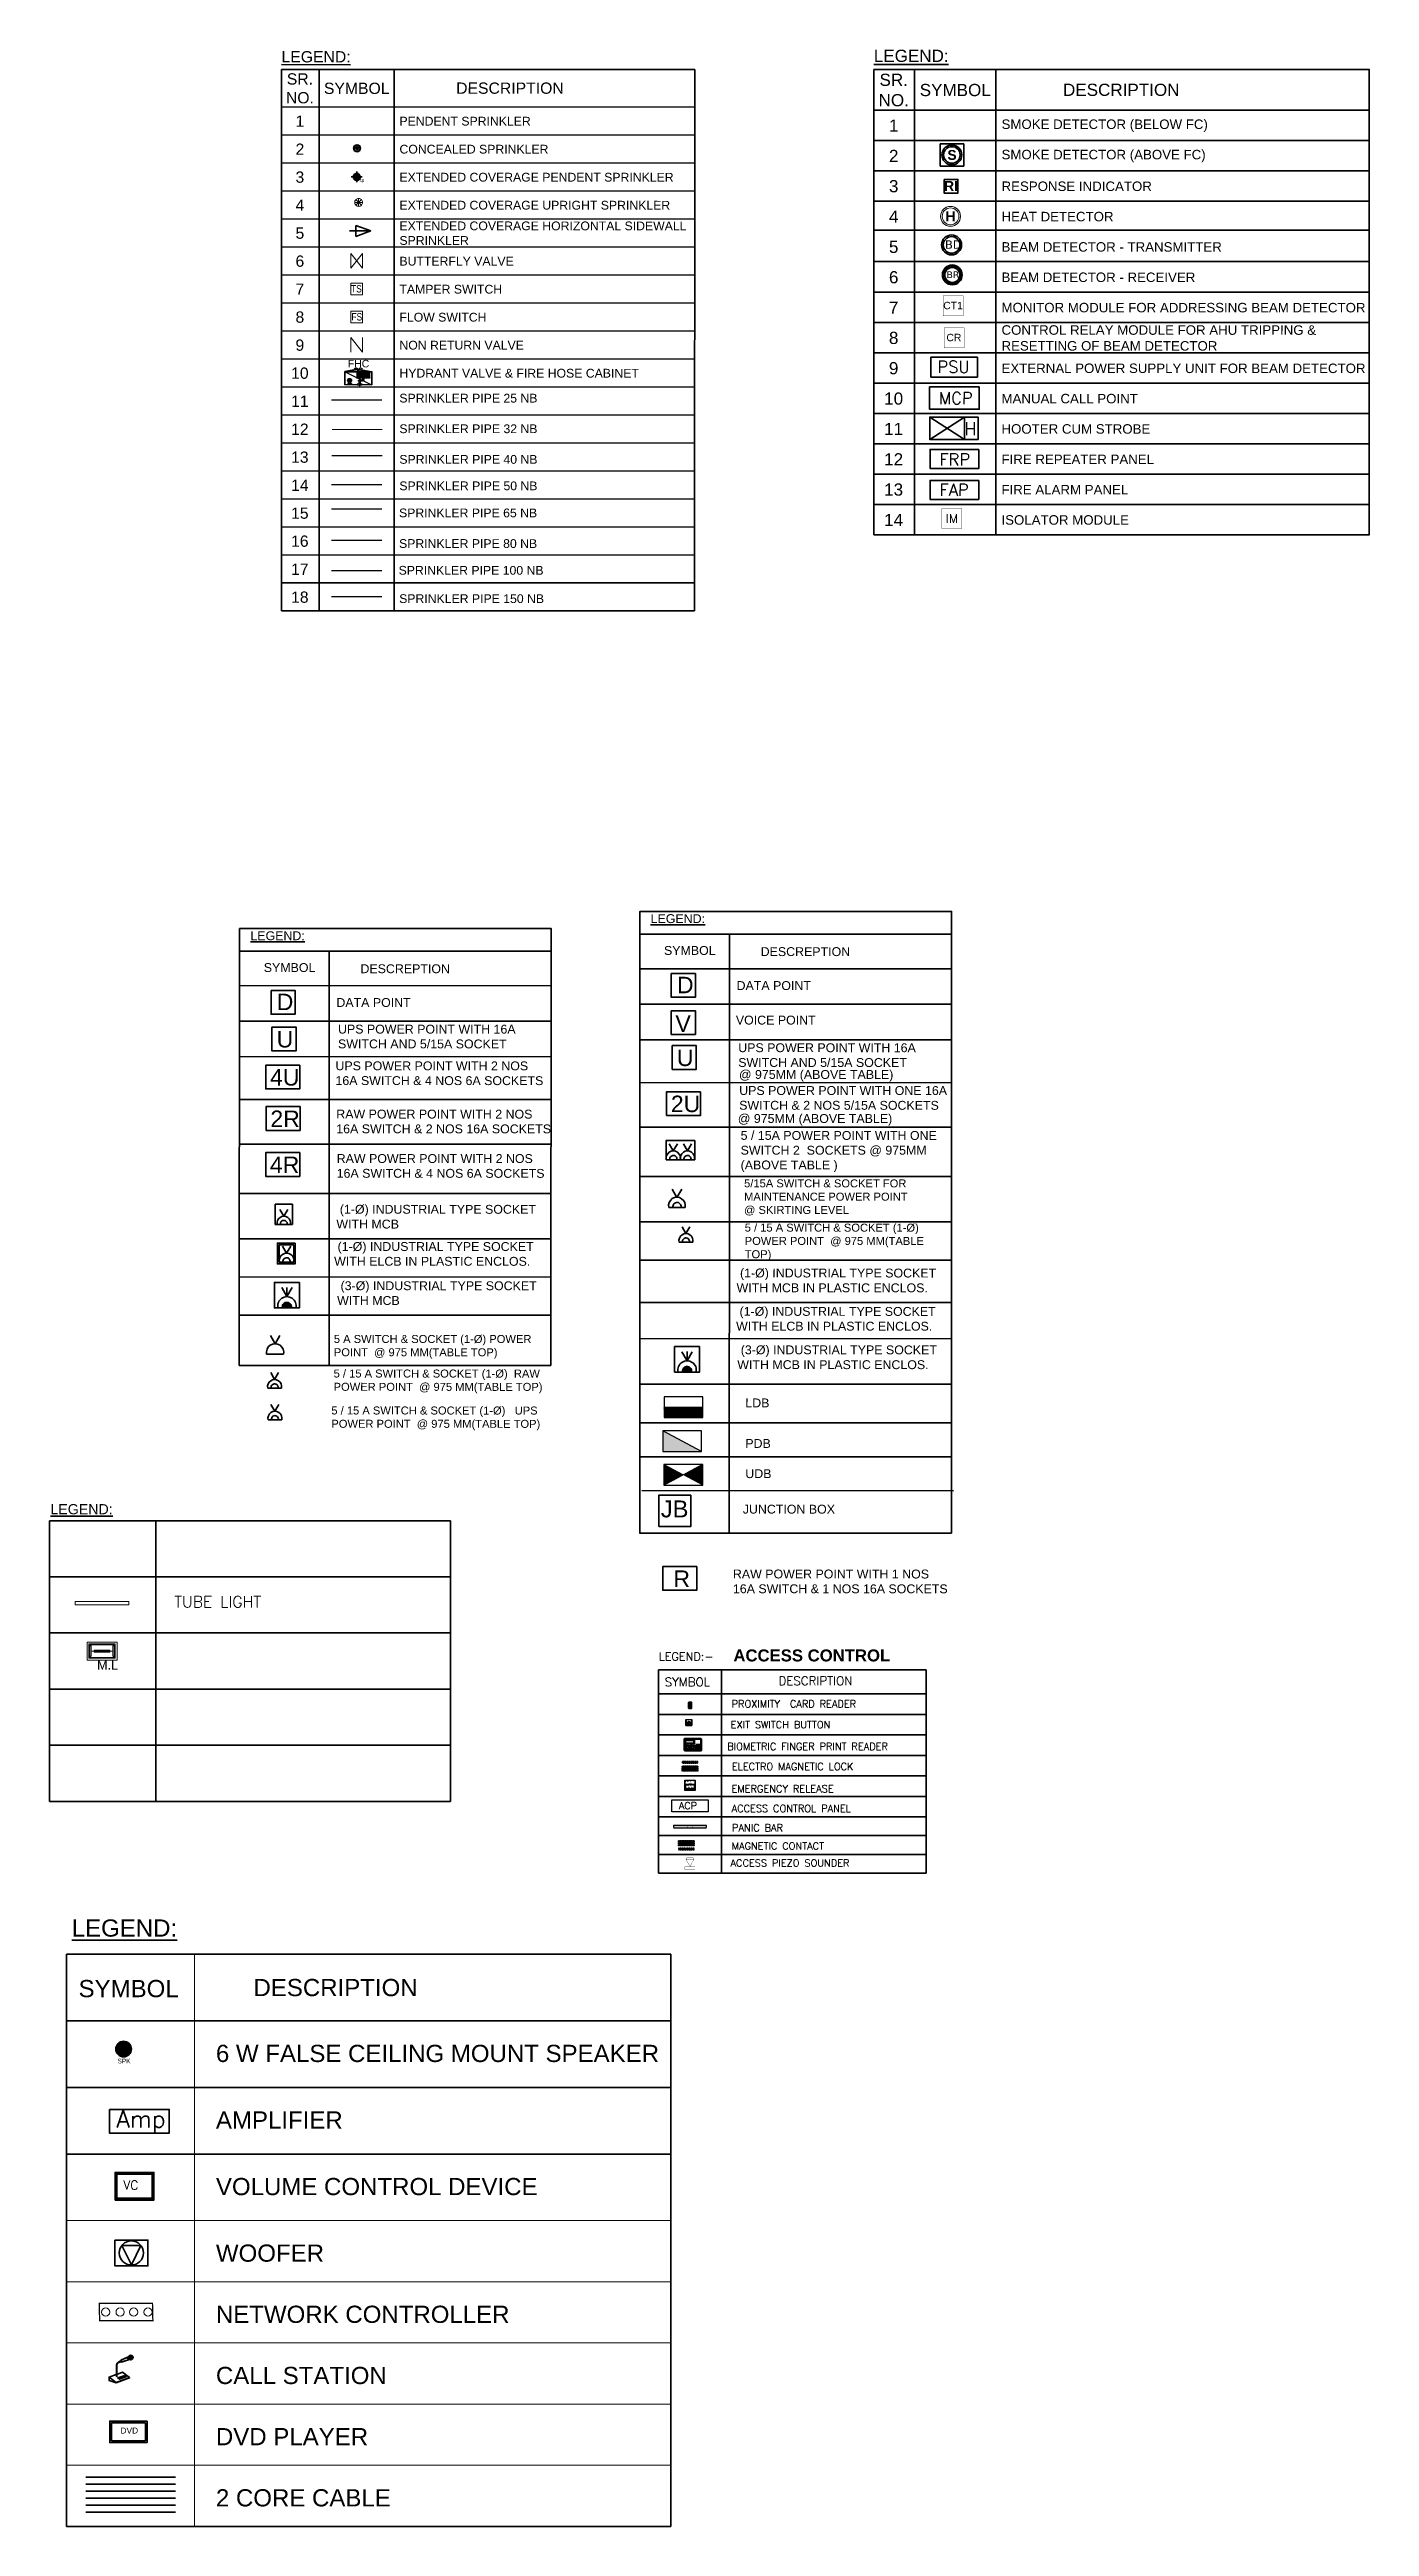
# Model space of a CAD drawing. Header units: millimetres. Extents: x -661525 to 498941, y 282148 to 1359693.
# Drawn here: x -513628 to -491521, y 629864 to 671335 of the extents above; entities that cross this region are included whole.
import ezdxf
from ezdxf.enums import TextEntityAlignment as Align

# ---------------------------------------------------------------- set-up
doc = ezdxf.new("R2010")
doc.units = ezdxf.units.MM
doc.header["$LTSCALE"] = 2.5
for name, pattern in [('1', [0]), ('DASHED', [0.75, 0.5, -0.25]), ('DASHEDX2', [1.5, 1, -0.5])]:
    doc.linetypes.add(name, pattern=pattern)
doc.layers.get('0').update_dxf_attribs({"linetype": 'CONTINUOUS'})
for name, color, linetype in [('ACS-Egress Switch', 100, 'CONTINUOUS'), ('KCEPL-ACS-ELECTRO MAGNETIC LOCK', 3, 'CONTINUOUS'), ('v-EL- Emergency Stop', 1, 'CONTINUOUS'), ('v-El-Magnetic Lock', 200, 'DASHEDX2'), ('v-ss hydrant', 1, 'CONTINUOUS'), ('v-ss pipe 150 NB', 130, 'CONTINUOUS'), ('vemcpl-Access Control Panel', 6, 'CONTINUOUS'), ('vemcpl-ACS-Access Piezo sounder', 8, 'CONTINUOUS'), ('vemcpl-ACS-Egress Switch', 100, 'CONTINUOUS'), ('vemcpl-ACS-ELECTRO MAGNETIC LOCK', 3, 'CONTINUOUS'), ('vemcpl-ACS-Emergency Release Switch', 4, 'CONTINUOUS'), ('vemcpl-ACS-Panic Bar', 30, 'CONTINUOUS'), ('vemcpl-ACS-Proximity Card Reader', 1, 'CONTINUOUS'), ('VEMCPL-el. MPP', 5, '1')]:
    doc.layers.add(name, color=color, linetype=linetype)
for name, color, linetype, lineweight in [('DWG', 6, 'CONTINUOUS', 25), ('EL-PA-Call Station', 1, 'CONTINUOUS', 25), ('v-el-LIGHT', 5, 'CONTINUOUS', 0), ('v-el_nameplate', 250, 'CONTINUOUS', 35), ('v-el_power point', 61, 'CONTINUOUS', 35), ('v-nameplate', 7, 'CONTINUOUS', 35), ('v-ss beam detector', 4, 'CONTINUOUS', 35), ('v-ss concealed sprinkler', 1, 'CONTINUOUS', 35), ('v-ss extended pendent sprinkler', 4, 'CONTINUOUS', 35), ('v-ss fire detection', 4, 'CONTINUOUS', 35), ('v-ss heat detector', 5, 'CONTINUOUS', 5), ('v-ss pipe 100 NB', 80, 'CONTINUOUS', 30), ('v-ss pipe 25 NB', 1, 'CONTINUOUS', 50), ('v-ss pipe 32 NB', 94, 'CONTINUOUS', 30), ('v-ss pipe 40 NB', 111, 'CONTINUOUS', 30), ('v-ss pipe 50 NB', 202, 'CONTINUOUS', 30), ('v-ss pipe 65 NB', 210, 'CONTINUOUS', 30), ('v-ss pipe 80 NB', 30, 'CONTINUOUS', 30), ('v-ss side wall sprinkler', 5, 'CONTINUOUS', 35), ('v-ss smoke detector', 6, 'CONTINUOUS', 35), ('v-ss sprinkler piping', 1, 'CONTINUOUS', 5), ('v-ss upright sprinkler', 3, 'CONTINUOUS', 5), ('VEMCPL-ACS', 1, 'CONTINUOUS', 35), ('vemcpl-ACS-Fingure print Reader', 100, 'CONTINUOUS', 50), ('VEMCPL-PA', 4, 'CONTINUOUS', 35), ('VEMCPL-PDB', 1, 'CONTINUOUS', 18), ('VEMCPL-RAW PP', 1, 'CONTINUOUS', 35), ('VEMCPL-UPS DB', 1, 'CONTINUOUS', 18), ('vision-nameplate', 7, 'CONTINUOUS', 35)]:
    doc.layers.add(name, color=color, linetype=linetype, lineweight=lineweight)
doc.styles.add('1-100', font='sanss___.ttf')
doc.styles.add('ARH', font='swissc.ttf')
doc.styles.add('ARIAL', font='arial.ttf')
doc.styles.add('ASA-ARIAL', font='arial.ttf')
doc.styles.add('INOX', font='MAIAN.TTF')
doc.styles.add('RC', font='romanc.shx', dxfattribs={"height": 2.5})
doc.styles.add('RUPI', font='arial.ttf')
doc.styles.get("Standard").update_dxf_attribs({"font": 'txt.shx', "height": 1})
doc.styles.add('STYLE1L', font='romans.shx', dxfattribs={"height": 60})
doc.styles.add('TITLE', font='arialbd.ttf')
doc.styles.add('V', font='verdana.ttf')
doc.styles.add('WMF-Arial0', font='arialbd.ttf')

msp = doc.modelspace()

# ---------------------------------------------------------------- texts
at = {"layer": 'v-el-LIGHT', "color": 1, "style": 'STYLE1L'}
msp.add_text('TUBE LIGHT', height=190.99, rotation=359.95486, dxfattribs=at).set_placement((-511540, 645250.1, 0))
at = {"layer": 'v-el_nameplate', "attachment_point": 1, "style": 'STYLE1L'}
for s, insert, char_height, width, rotation in [('{\\fArial|b0|i0|c0|p34;\\L\\C0;LEGEND:\\Fromans.shx|c0;\\l}', (-510263.3, 656571.2), 148.516, 855.733, 359.97704), ('{\\fArial|b0|i0|c0|p34;\\L\\C0;LEGEND:\\Fromans.shx|c0;\\l}', (-503560.2, 656857.8), 148.516, 855.733, 359.97704), ('{\\fArial|b0|i0|c0|p34;\\C0;SYMBOL \\C256;}', (-503336.7, 656324.9), 148.516, 3542.021, 359.97704), ('{\\fArial|b0|i0|c0|p34;\\C0;DESCREPTION\\Fromans.shx|c0;}', (-501717.1, 656305.4), 148.516, 3542.021, 359.97704), ('{\\fArial|b0|i0|c0|p34;\\C0;SYMBOL \\C256;}', (-510039.8, 656038.3), 148.516, 3542.021, 359.97704), ('{\\fArial|b0|i0|c0|p34;\\C0;DESCREPTION\\Fromans.shx|c0;}', (-508420.2, 656018.8), 148.516, 3542.021, 359.97704), ('{\\fArial|b0|i0|c0|p34;\\L\\C0;LEGEND:\\Fromans.shx|c0;\\l}', (-513613.4, 646980.6), 170.197, 980.656, 359.98652)]:
    msp.add_mtext(s, dxfattribs=dict(at, insert=insert, char_height=char_height, width=width, rotation=rotation))
at = {"layer": 'v-el_power point', "color": 1, "char_height": 275.869, "width": 6376.115, "attachment_point": 1, "style": 'STYLE1L'}
for insert in [(-503191.3, 655810.5), (-509894.4, 655527)]:
    msp.add_mtext('\\pxi0.26085;{\\fArial|b0|i0|c0|p34;D}', dxfattribs=dict(at, insert=insert))
at = {"layer": 'v-el_power point', "color": 1, "char_height": 148.516, "width": 3642.771, "attachment_point": 1, "rotation": 359.97704, "style": 'STYLE1L'}
for insert in [(-502120.5, 655737), (-508823.5, 655453.5)]:
    msp.add_mtext('{\\fArial|b0|i0|c0|p34;DATA POINT}', dxfattribs=dict(at, insert=insert))
at = {"layer": 'v-el_power point', "color": 6, "insert": (-509896.1, 654902.2), "char_height": 275.869, "width": 6376.115, "attachment_point": 1, "style": 'STYLE1L'}
msp.add_mtext('\\pxi0.26085;{\\fArial|b0|i0|c0|p34;U}', dxfattribs=at)
at = {"layer": 'v-el_power point', "color": 6, "char_height": 148.516, "attachment_point": 1, "rotation": 359.97704, "style": 'STYLE1L'}
for s, insert, width in [('{\\fArial|b0|i0|c0|p34;UPS POWER POINT WITH 16A SWITCH AND 5/15A SOCKET}', (-508795.9, 655007.9), 3642.771), ('{\\fArial|b0|i0|c0|p34;{\\C1; (1-%%C) INDUSTRIAL TYPE SOCKET WITH MCB }}', (-508823.4, 651991.7), 3432.617), ('{\\fArial|b0|i0|c0|p34;\\C1; (1-%%C) INDUSTRIAL TYPE SOCKET WITH ELCB IN PLASTIC ENCLOS.}', (-508861, 651368.7), 3432.617), ('{\\fArial|b0|i0|c0|p34;{\\C1; (3-%%C) INDUSTRIAL TYPE SOCKET WITH MCB }}', (-508811, 650711.8), 3432.617), ('{\\fArial|b0|i0|c0|p34;\\C1; (1-%%C) INDUSTRIAL TYPE SOCKET WITH MCB IN PLASTIC ENCLOS.}', (-502121, 650924.7), 3432.617), ('{\\fArial|b0|i0|c0|p34;\\C1; (1-%%C) INDUSTRIAL TYPE SOCKET WITH ELCB IN PLASTIC ENCLOS.}', (-502128.7, 650282.4), 3432.617), ('{\\fArial|b0|i0|c0|p34;\\C1; (3-%%C) INDUSTRIAL TYPE SOCKET WITH MCB IN PLASTIC ENCLOS.}', (-502108.7, 649638), 3432.617)]:
    msp.add_mtext(s, dxfattribs=dict(at, insert=insert, width=width))
at = {"layer": 'v-el_power point', "color": 4, "insert": (-503216.9, 655161.7), "char_height": 275.869, "width": 6376.115, "attachment_point": 1, "style": 'STYLE1L'}
msp.add_mtext('\\pxi0.26085;{\\fArial|b0|i0|c0|p34;V}', dxfattribs=at)
at = {"layer": 'v-el_power point', "color": 4, "insert": (-502133.2, 655159.2), "char_height": 148.516, "width": 3642.771, "attachment_point": 1, "rotation": 359.97704, "style": 'STYLE1L'}
msp.add_mtext('{\\fArial|b0|i0|c0|p34;VOICE POINT}', dxfattribs=at)
at = {"layer": 'v-el_power point', "color": 3, "attachment_point": 1, "style": 'STYLE1L'}
for s, insert, char_height, width in [('\\pxi0.26085;{\\fArial|b0|i0|c0|p34;U}', (-503193.2, 654591.2), 275.869, 6376.115), ('{\\pxi0.26085;\\fArial|b0|i0|c0|p34;4U}', (-510007.1, 654264.5), 275.818, 6374.934), ('\\pxi0.26085;{\\fArial|b0|i0|c0|p34;2U}', (-503293.6, 653820.1), 275.818, 6374.934)]:
    msp.add_mtext(s, dxfattribs=dict(at, insert=insert, char_height=char_height, width=width))
at = {"layer": 'v-el_power point', "color": 3, "attachment_point": 1, "rotation": 359.97704, "style": 'STYLE1L'}
for s, insert, char_height, width in [('{\\fArial|b0|i0|c0|p34;UPS POWER POINT WITH 16A SWITCH AND 5/15A SOCKET}', (-502093, 654696.8), 148.516, 3642.771), ('{\\fArial|b0|i0|c0|p34;UPS POWER POINT WITH 2 NOS \\P16A SWITCH & 4 NOS 6A SOCKETS }', (-508838.9, 654393.6), 148.516, 3642.771), ('{\\f@Arial Unicode MS|b0|i0|c0|p34;@ 975MM (ABOVE TABLE)}', (-502080.7, 654248.8), 148.516, 3642.771), ('{\\fArial|b0|i0|c0|p34;UPS POWER POINT WITH ONE 16A SWITCH & 2 NOS 5/15A SOCKETS }', (-502077, 653980.3), 148.516, 3642.771), ('{\\f@Arial Unicode MS|b0|i0|c0|p34;@ 975MM (ABOVE TABLE)}', (-502099.8, 653511.5), 148.516, 3642.771), ('{\\fArial|b0|i0|c0|p34;5 / 15 A SWITCH & SOCKET (1-%%C)   UPS POWER POINT  @ 975 MM(TABLE TOP)}', (-508907.6, 648615.5), 133.664, 3836.759)]:
    msp.add_mtext(s, dxfattribs=dict(at, insert=insert, char_height=char_height, width=width))
at = {"layer": 'v-el_power point', "color": 5, "char_height": 148.516, "width": 3642.771, "attachment_point": 1, "rotation": 359.97704, "style": 'STYLE1L'}
for s, insert in [('{\\fArial|b0|i0|c0|p34;RAW POWER POINT WITH 2 NOS 16A SWITCH & 2 NOS 16A SOCKETS }', (-508825, 653585.8)), ('{\\fArial|b0|i0|c0|p34;RAW POWER POINT WITH 2 NOS 16A SWITCH & 4 NOS 6A SOCKETS }', (-508818.3, 652841.5)), ('{\\fArial|b0|i0|c0|p34;RAW POWER POINT WITH 1 NOS 16A SWITCH & 1 NOS 16A SOCKETS }', (-502182.3, 645885.5))]:
    msp.add_mtext(s, dxfattribs=dict(at, insert=insert))
at = {"layer": 'v-el_power point', "color": 5, "char_height": 275.818, "width": 6374.934, "attachment_point": 1, "style": 'STYLE1L'}
for s, insert in [('\\pxi0.26085;{\\fArial|b0|i0|c0|p34;2R}', (-510001, 653570.4)), ('\\pxi0.26085;{\\fArial|b0|i0|c0|p34;4R}', (-510008.9, 652800.3)), ('\\pxi0.26085;{\\fArial|b0|i0|c0|p34; R}', (-503358.2, 645870.1))]:
    msp.add_mtext(s, dxfattribs=dict(at, insert=insert))
at = {"layer": 'v-el_power point', "attachment_point": 1, "rotation": 359.97704, "style": 'STYLE1L'}
for s, insert, char_height, width in [('{\\fArial|b0|i0|c0|p34;\\C1;5 / 15A POWER POINT WITH ONE SWITCH 2  SOCKETS \\f@Arial Unicode MS|b0|i0|c0|p34;@ 975MM (ABOVE TABLE )}', (-502053.1, 653228.3), 148.5157, 3432.617), ('{\\fArial|b0|i0|c0|p34;\\C1;5 / 15 A SWITCH & SOCKET (1-%%C) POWER POINT  @ 975 MM(TABLE TOP)}', (-501984.3, 651677.1), 133.664, 3089.355), ('{\\fArial|b0|i0|c0|p34;\\C1;5 A SWITCH & SOCKET (1-%%C) POWER POINT  @ 975 MM(TABLE TOP)}', (-508866.2, 649813.1), 133.664, 3528.957), ('{\\fArial|b0|i0|c0|p34;\\C1;5 / 15 A SWITCH & SOCKET (1-%%C)  RAW POWER POINT  @ 975 MM(TABLE TOP)}', (-508869.6, 649234.3), 133.664, 3774.117)]:
    msp.add_mtext(s, dxfattribs=dict(at, insert=insert, char_height=char_height, width=width))
at = {"layer": 'v-nameplate', "style": 'RUPI'}
for s, p in [('SPRINKLER PIPE 25 NB', (-507768.7, 665424.8, 0)), ('SPRINKLER PIPE 32 NB', (-507768.7, 664912.1, 0)), ('SPRINKLER PIPE 40 NB', (-507768.7, 664399.4, 0)), ('SPRINKLER PIPE 50 NB', (-507768.7, 663956.2, 0)), ('SPRINKLER PIPE 65 NB', (-507774, 663503, 0)), ('SPRINKLER PIPE 80 NB', (-507774, 662990.3, 0)), ('SPRINKLER PIPE 100 NB', (-507780.9, 662542, 0)), ('SPRINKLER PIPE 150 NB', (-507772.2, 662067.5, 0))]:
    msp.add_text(s, height=146.771, rotation=359.98652, dxfattribs=at).set_placement(p)
at = {"layer": 'v-nameplate'}
for s, height, style, p in [('LEGEND:-', 138.39, 'RC', (-503425.1, 644360)), ('ACCESS CONTROL', 200.26, 'TITLE', (-502174.3, 644346.8)), ('SYMBOL', 145.19, 'RC', (-503324.8, 643930.2)), ('DESCRIPTION', 145.194, 'RC', (-501418.4, 643949.5)), ('PROXIMITY  CARD READER', 119.902, 'RC', (-502204.5, 643576.5)), ('EXIT SWITCH BUTTON', 119.822, 'RC', (-502219.8, 643229.4)), ('BIOMETRIC FINGER PRINT READER', 119.822, 'RC', (-502277.2, 642863.1)), ('ELECTRO MAGNETIC LOCK', 119.822, 'RC', (-502201.1, 642527)), ('EMERGENCY RELEASE', 119.822, 'RC', (-502205, 642154.6)), ('ACCESS CONTROL PANEL', 119.822, 'RC', (-502203.4, 641824.7)), ('PANIC BAR', 119.82, 'RC', (-502196.3, 641501.6)), ('MAGNETIC CONTACT', 119.822, 'RC', (-502202.6, 641197.5)), ('ACCESS PIEZO SOUNDER', 119.822, 'RC', (-502222.2, 640911.7))]:
    msp.add_text(s, height=height, dxfattribs=dict(at, style=style)).set_placement(p)
at = {"layer": 'v-nameplate', "rotation": 359.98652, "style": 'RUPI'}
for s, insert, char_height, width, attachment_point in [('\\pt2592.88;{\\LLEGEND:}', (-509742.2, 671212.2, 0), 188.705, 89110.812, 4), ('\\pt2592.88;{\\LLEGEND:}', (-499822.9, 671227.9, 0), 204.433, 96537.785, 4), ('\\pt2592.88;SR.\\PNO.', (-509434.1, 670683.9, 0), 188.705, 89110.812, 5), ('\\pt2592.88;SYMBOL', (-508482.9, 670683.7, 0), 188.705, 89110.812, 5), ('\\pt2592.88;DESCRIPTION', (-505916.5, 670686.9, 0), 188.705, 89110.812, 5), ('\\pt2592.88;SR.\\PNO.', (-499489.1, 670655.6, 0), 204.433, 96537.785, 5), ('\\pt2592.88;SYMBOL', (-498458.6, 670655.4, 0), 204.433, 96537.785, 5), ('\\pt2592.88;DESCRIPTION', (-495678.4, 670658.8, 0), 204.433, 96537.785, 5), ('\\pt2592.88;1', (-509434.2, 670135, 0), 188.705, 89110.812, 5), ('\\pt2016.68;PENDENT SPRINKLER', (-507766.7, 670134.5, 0), 146.771, 89110.812, 4), ('\\pt2016.68;SMOKE DETECTOR (BELOW FC)', (-497683, 670060.5, 0), 159.003, 96537.785, 4), ('\\pt2592.88;2', (-509434.3, 669666.2, 0), 188.705, 89110.812, 5), ('\\pt2592.88;1', (-499489.2, 670060.9, 0), 204.433, 96537.785, 5), ('\\pt2016.68;CONCEALED SPRINKLER', (-507766.8, 669665.6, 0), 146.771, 89110.812, 4), ('\\pt2592.88;2', (-499489.3, 669553, 0), 204.433, 96537.785, 5), ('\\pt2016.68;SMOKE DETECTOR (ABOVE FC)', (-497683.1, 669552.6, 0), 159.003, 96537.785, 4), ('\\pt2592.88;3', (-509434.4, 669197.3, 0), 188.705, 89110.812, 5), ('\\pt2016.68;EXTENDED COVERAGE PENDENT SPRINKLER', (-507766.9, 669196.8, 0), 146.771, 4833.65, 4), ('\\pt2592.88;3', (-499489.5, 669045.1, 0), 204.433, 96537.785, 5), ('\\pt2016.68;RESPONSE INDICATOR', (-497683.2, 669044.7, 0), 159.003, 96537.785, 4), ('\\pt2592.88;4', (-509434.5, 668728.5, 0), 188.705, 89110.812, 5), ('\\pxt7.6099;EXTENDED COVERAGE UPRIGHT SPRINKLER', (-507767.1, 668728, 0), 146.771, 4833.65, 4), ('\\pt2592.88;4', (-499489.6, 668537.2, 0), 204.433, 96537.785, 5), ('\\pt2016.68;HEAT DETECTOR', (-497683.3, 668536.8, 0), 159.003, 96537.785, 4), ('\\pt2592.88;5', (-509434.6, 668259.7, 0), 188.705, 89110.812, 5), ('\\pt2016.68;EXTENDED COVERAGE HORIZONTAL SIDEWALL SPRINKLER', (-507767.2, 668259.1, 0), 146.771, 4833.65, 4), ('\\pt2592.88;5', (-499489.7, 668029.3, 0), 204.433, 96537.785, 5), ('\\pt2016.68;BEAM DETECTOR - TRANSMITTER', (-497683.4, 668028.9, 0), 159.003, 96537.785, 4), ('\\pt2592.88;6', (-509434.7, 667790.8, 0), 188.705, 89110.812, 5), ('\\pt2016.68;BUTTERFLY VALVE', (-507767.3, 667790.3, 0), 146.771, 89110.812, 4), ('\\pt2592.88;7', (-509434.9, 667322, 0), 188.705, 89110.812, 5), ('\\pt2016.68;TAMPER SWITCH', (-507767.4, 667321.5, 0), 146.771, 89110.812, 4), ('\\pt2592.88;6', (-499489.8, 667521.4, 0), 204.433, 96537.785, 5), ('\\pt2016.68;BEAM DETECTOR - RECEIVER', (-497683.6, 667521, 0), 159.003, 96537.785, 4), ('\\pt2592.88;8', (-509435, 666853.2, 0), 188.705, 89110.812, 5), ('\\pt2016.68;FLOW SWITCH', (-507767.5, 666852.6, 0), 146.771, 89110.812, 4), ('\\pt2592.88;7', (-499489.9, 667013.5, 0), 204.433, 96537.785, 5), ('\\pt2016.68;MONITOR MODULE FOR ADDRESSING BEAM DETECTOR', (-497683.7, 667013.1, 0), 159.003, 96537.785, 4), ('\\pt2592.88;9', (-509435.1, 666384.3, 0), 188.705, 89110.812, 5), ('\\pt2016.68;NON RETURN VALVE', (-507767.6, 666383.8, 0), 146.771, 89110.812, 4), ('\\pt2592.88;8', (-499490.1, 666505.6, 0), 204.433, 96537.785, 5), ('\\pt2016.68;CONTROL RELAY MODULE FOR AHU TRIPPING & RESETTING OF BEAM DETECTOR ', (-497683.8, 666505.2, 0), 159.003, 5643.422, 4), ('\\pt2592.88;9', (-499490.2, 665997.7, 0), 204.433, 96537.785, 5), ('\\pt2016.68;EXTERNAL POWER SUPPLY UNIT FOR BEAM DETECTOR', (-497683.9, 665997.2, 0), 159.003, 96537.785, 4), ('\\pt2592.88;10', (-509435.2, 665915.5, 0), 188.705, 89110.812, 5), ('\\pt2016.68;HYDRANT VALVE & FIRE HOSE CABINET', (-507767.7, 665915, 0), 146.771, 89110.812, 4), ('\\pt2592.88;11', (-509435.3, 665446.7, 0), 188.705, 89110.812, 5), ('\\pt2592.88;10', (-499490.3, 665489.8, 0), 204.433, 96537.785, 5), ('\\pt2016.68;MANUAL CALL POINT', (-497684, 665489.3, 0), 159.003, 96537.785, 4), ('\\pt2592.88;12', (-509435.4, 664977.8, 0), 188.705, 89110.812, 5), ('\\pt2592.88;11', (-499490.4, 664981.9, 0), 204.433, 96537.785, 5), ('\\pt2016.68;HOOTER CUM STROBE', (-497684.2, 664981.4, 0), 159.003, 96537.785, 4), ('\\pt2592.88;13', (-509435.5, 664509, 0), 188.705, 89110.812, 5), ('\\pt2592.88;12', (-499490.5, 664473.9, 0), 204.433, 96537.785, 5), ('\\pt2016.68;FIRE REPEATER PANEL', (-497684.3, 664473.5, 0), 159.003, 96537.785, 4), ('\\pt2592.88;14', (-509435.5, 664040.1, 0), 188.705, 89110.812, 5), ('\\pt2592.88;13', (-499490.6, 663966, 0), 204.433, 96537.785, 5), ('\\pt2016.68;FIRE ALARM PANEL', (-497684.4, 663965.6, 0), 159.003, 96537.785, 4), ('\\pt2592.88;15', (-509435.6, 663571.2, 0), 188.705, 89110.812, 5), ('\\pxt7.61;14', (-499490.8, 663458.1, 0), 204.433, 96537.785, 5), ('\\pxt7.6099;ISOLATOR MODULE', (-497684.5, 663457.7, 0), 159.003, 96537.785, 4), ('\\pt2592.88;16', (-509435.7, 663102.4, 0), 188.705, 89110.812, 5), ('\\pt2592.88;17', (-509435.8, 662633.6, 0), 188.705, 89110.812, 5), ('\\pxt7.61;18', (-509435.8, 662164.7, 0), 188.705, 89110.812, 5)]:
    msp.add_mtext(s, dxfattribs=dict(at, insert=insert, char_height=char_height, width=width, attachment_point=attachment_point))
at = {"layer": 'v-ss beam detector', "color": 3, "ltscale": 0.005, "insert": (-498515.4, 663482.7, 0), "char_height": 149.08, "width": 347.851, "attachment_point": 5, "rotation": 359.98652}
msp.add_mtext('IM', dxfattribs=at)
at = {"layer": 'v-ss fire detection', "color": 3, "ltscale": 0.005, "char_height": 124.232, "width": 289.876, "attachment_point": 5, "rotation": 359.98652}
for s, insert in [('{\\fArial|b0|i0|c0|p34;CT1}', (-498495.8, 667047.4, 0)), ('{\\fArial|b0|i0|c0|p34;CR}', (-498481.8, 666512.1, 0))]:
    msp.add_mtext(s, dxfattribs=dict(at, insert=insert))
at = {"layer": 'v-ss fire detection', "color": 1, "char_height": 200, "width": 9734.6, "attachment_point": 9, "rotation": 359.98652}
for s, insert in [('PSU', (-498216.9, 665922.4, 0)), ('FRP', (-498209.9, 664371.4, 0)), ('FAP', (-498233.4, 663861.9, 0))]:
    msp.add_mtext(s, dxfattribs=dict(at, insert=insert))
at = {"layer": 'v-ss fire detection', "attachment_point": 9, "rotation": 359.98652}
for s, insert, char_height, width in [('\\pxt31,32;MCP', (-498166.4, 665396.4, 0), 200, 8213.647), ('H', (-498104.9, 664879.8, 0), 213.8, 7102.389)]:
    msp.add_mtext(s, dxfattribs=dict(at, insert=insert, char_height=char_height, width=width))
at = {"layer": 'v-ss sprinkler piping', "char_height": 123.62, "width": 2472.95, "attachment_point": 5, "rotation": 359.9865, "style": 'ARH'}
for s, insert in [('TS', (-508488.4, 667327.8, 0)), ('FS', (-508481.6, 666858.9, 0))]:
    msp.add_mtext(s, dxfattribs=dict(at, insert=insert))
at = {"layer": 'vemcpl-Access Control Panel', "style": 'RC'}
msp.add_text('ACP', height=119.82, dxfattribs=at).set_placement((-503088.8, 641871.1))
at = {"layer": 'VEMCPL-el. MPP', "color": 5, "insert": (-501995, 652418.5), "char_height": 133.664, "width": 3089.355, "attachment_point": 1, "rotation": 359.97704, "style": 'STYLE1L'}
msp.add_mtext('{\\fArial|b0|i0|c0|p34;\\C1;5/15A SWITCH & SOCKET FOR MAINTENANCE POWER POINT \\P@ SKIRTING LEVEL\\Fromans|c0; }', dxfattribs=at)
at = {"layer": 'VEMCPL-PA', "color": 7, "char_height": 288, "width": 29659, "attachment_point": 1}
for s, insert in [('{\\fArial|b0|i0|c0|p34;\\LLEGEND:}', (-513256.5, 640027.3)), ('{\\fArial|b0|i0|c0|p34;SYMBOL}', (-513141.3, 639013.5)), ('{\\fArial|b0|i0|c0|p34;DESCRIPTION}', (-510211.7, 639030.6)), ('{\\fArial|b0|i0|c0|p34;6 W FALSE CEILING MOUNT SPEAKER}', (-510841, 637927.7)), ('{\\fArial|b0|i0|c0|p34;AMPLIFIER}', (-510841, 636813.2)), ('{\\fArial|b0|i0|c0|p34;VOLUME CONTROL DEVICE}', (-510841, 635698.7)), ('{\\fArial|b0|i0|c0|p34;WOOFER}', (-510841, 634584.2)), ('{\\fArial|b0|i0|c0|p34;NETWORK CONTROLLER}', (-510841, 633560)), ('{\\fArial|b0|i0|c0|p34;CALL STATION}', (-510841, 632535.7)), ('{\\fArial|b0|i0|c0|p34;DVD PLAYER}', (-510841, 631511.4)), ('{\\fArial|b0|i0|c0|p34;2 CORE CABLE}', (-510841, 630487.2))]:
    msp.add_mtext(s, dxfattribs=dict(at, insert=insert))
at = {"layer": 'VEMCPL-PDB', "linetype": 'DASHED', "char_height": 148.516, "width": 3432.617, "attachment_point": 1, "rotation": 359.97704, "style": 'STYLE1L'}
for s, insert in [('{\\fArial|b0|i0|c0|p34;LDB}', (-501974.4, 648749.3)), ('{\\fArial|b0|i0|c0|p34;PDB}', (-501974.4, 648070.6))]:
    msp.add_mtext(s, dxfattribs=dict(at, insert=insert))
at = {"layer": 'VEMCPL-RAW PP', "linetype": 'DASHED', "insert": (-502017, 646970.6), "char_height": 148.516, "width": 3432.617, "attachment_point": 1, "rotation": 359.97704, "style": 'STYLE1L'}
msp.add_mtext('{\\fArial|b0|i0|c0|p34;JUNCTION BOX}', dxfattribs=at)
at = {"layer": 'VEMCPL-UPS DB', "linetype": 'DASHED', "insert": (-501974.6, 647565), "char_height": 148.516, "width": 3432.617, "attachment_point": 1, "rotation": 359.97704, "style": 'STYLE1L'}
msp.add_mtext('{\\fArial|b0|i0|c0|p34;UDB}', dxfattribs=at)

# ---------------------------------------------------------------- blocks, each defined once
blk = doc.blocks.new('5 15A SS')
at = {"layer": 'VEMCPL-RAW PP', "color": 1}
for p, q in [((417349, -960560, 0), (417302, -960478, 0)), ((417349, -960560, 0), (417397, -960478, 0)), ((417267, -960662, 0), (417431, -960662, 0))]:
    blk.add_line(p, q, dxfattribs=at)
at = {"layer": 'VEMCPL-RAW PP', "color": 1, "extrusion": (0, 0, -1)}
blk.add_ellipse((417349, -960644, 0), major_axis=(-0.1, 84), ratio=1, start_param=4.49549, end_param=8.073545, dxfattribs=at)
at = {"layer": 'VEMCPL-RAW PP', "color": 1}
blk.add_open_spline([(417309, -960662, 0), (417308, -960658, 0), (417307, -960655, 0), (417308, -960645, 0), (417310, -960638, 0), (417316, -960627, 0), (417321, -960622, 0), (417331, -960615, 0), (417337, -960613, 0), (417350, -960611, 0), (417356, -960612, 0), (417368, -960616, 0), (417374, -960619, 0), (417383, -960628, 0), (417386, -960634, 0), (417390, -960646, 0), (417391, -960653, 0), (417390, -960660, 0), (417390, -960661, 0), (417389, -960662, 0)], degree=3, knots=[4.49549, 4.49549, 4.49549, 4.49549, 4.768777, 4.768777, 5.229187, 5.229187, 5.689598, 5.689598, 6.150009, 6.150009, 6.610419, 6.610419, 7.07083, 7.07083, 7.531241, 7.531241, 7.991651, 7.991651, 8.073545, 8.073545, 8.073545, 8.073545], dxfattribs=at)
blk = doc.blocks.new('MPP')
at = {"layer": 'VEMCPL-RAW PP', "color": 5}
for p, q in [((-8.5, 0), (0.2, 0)), ((-4.2, 5.4), (-6.7, 9.8)), ((-4.2, 5.4), (-1.6, 9.8))]:
    blk.add_line(p, q, dxfattribs=at)
at = {"layer": 'VEMCPL-RAW PP', "color": 5, "extrusion": (0, 0, -1)}
blk.add_ellipse((-4.2, 1), major_axis=(0, 4.48), ratio=1, start_param=4.49549, end_param=8.073545, dxfattribs=at)
at = {"layer": 'VEMCPL-RAW PP', "color": 5}
blk.add_open_spline([(-6.3, 0), (-6.4, 0.2), (-6.4, 0.4), (-6.3, 0.9), (-6.2, 1.3), (-5.9, 1.9), (-5.7, 2.1), (-5.1, 2.5), (-4.8, 2.6), (-4.1, 2.7), (-3.8, 2.7), (-3.1, 2.5), (-2.8, 2.3), (-2.4, 1.8), (-2.2, 1.5), (-2, 0.9), (-1.9, 0.5), (-2, 0.1), (-2, 0.1), (-2, 0)], degree=3, knots=[4.49549, 4.49549, 4.49549, 4.49549, 4.768777, 4.768777, 5.229187, 5.229187, 5.689598, 5.689598, 6.150009, 6.150009, 6.610419, 6.610419, 7.07083, 7.07083, 7.531241, 7.531241, 7.991651, 7.991651, 8.073545, 8.073545, 8.073545, 8.073545], dxfattribs=at)
blk = doc.blocks.new('DB')
at = {"layer": 'DWG'}
blk.add_hatch(color=1, dxfattribs=at).paths.add_polyline_path([(-3.55, -3.81), (3.55, -3.81), (3.55, 0)])
at = {"layer": 'DWG', "color": 1}
blk.add_line((-3.55, -3.81), (3.55, 0), dxfattribs=at)
blk.add_lwpolyline([(-3.55, 0), (3.55, 0), (3.55, -3.81), (-3.55, -3.81)], close=True, dxfattribs=at)
blk = doc.blocks.new('LDB')
h = blk.add_hatch()
h.set_pattern_fill('ANSI31', color=1)
h.set_pattern_definition([(45, (77.3062, -26.31899), (-0.0883883476, 0.0883883476), [])])
h.paths.add_polyline_path([(5877.5, -3422.2), (5909.6, -3422.2), (5909.6, -3413.6), (5877.5, -3413.6)])
at = {"layer": 'DWG', "color": 1}
blk.add_lwpolyline([(5909.6, -3405), (5877.5, -3405), (5877.5, -3422.2), (5909.6, -3422.2)], close=True, dxfattribs=at)
blk = doc.blocks.new('UPS DB')
h = blk.add_hatch()
h.set_pattern_fill('ANSI31', color=1)
h.set_pattern_definition([(45, (0, 0), (-0.0883883476, 0.0883883476), [])])
h.paths.add_polyline_path([(5522.2, -3404.8), (5506.2, -3413.4), (5522.2, -3422)])
h.paths.add_polyline_path([(5490.1, -3404.8), (5490.1, -3422), (5506.2, -3413.4)])
at = {"color": 1}
for q in [(5490.1, -3404.8), (5490.1, -3422), (5522.2, -3404.8), (5522.2, -3422)]:
    blk.add_line((5506.2, -3413.4), q, dxfattribs=at)
at = {"layer": 'DWG', "color": 1}
blk.add_lwpolyline([(5522.2, -3404.8), (5490.1, -3404.8), (5490.1, -3422), (5522.2, -3422)], close=True, dxfattribs=at)
blk = doc.blocks.new('JB')
at = {"layer": 'v-el_power point', "color": 1}
blk.add_lwpolyline([(-264300, 51293), (-264442, 51293), (-264442, 51154), (-264300, 51154)], close=True, dxfattribs=at)
at = {"layer": 'v-el_power point', "color": 1, "insert": (-264453, 51269), "char_height": 75, "width": 2099.13, "attachment_point": 1, "style": 'STYLE1L'}
blk.add_mtext('\\pxi0.26085;{\\fArial|b0|i0|c0|p34;JB}', dxfattribs=at)
blk = doc.blocks.new('3 PH')
at = {"layer": 'VEMCPL-RAW PP'}
h = blk.add_hatch(color=1, dxfattribs=at)
edge = h.paths.add_edge_path()
edge.add_line((-723594, -26458), (-723519, -26458))
edge.add_spline(control_points=[(-723519, -26458), (-723519, -26457), (-723519, -26456), (-723518, -26449), (-723519, -26443), (-723522, -26432), (-723526, -26427), (-723534, -26419), (-723539, -26415), (-723550, -26412), (-723556, -26411), (-723567, -26413), (-723573, -26415), (-723583, -26421), (-723587, -26426), (-723592, -26436), (-723594, -26442), (-723595, -26451), (-723594, -26454), (-723594, -26458)], knot_values=[4.49549, 4.49549, 4.49549, 4.49549, 4.577384, 4.577384, 5.037794, 5.037794, 5.498205, 5.498205, 5.958616, 5.958616, 6.419026, 6.419026, 6.879437, 6.879437, 7.339847, 7.339847, 7.800258, 7.800258, 8.073545, 8.073545, 8.073545, 8.073545], degree=3, periodic=0)
at = {"layer": 'VEMCPL-RAW PP', "color": 1}
for p, q in [((-723556, -26364), (-723600, -26288)), ((-723556, -26364), (-723556, -26286)), ((-723556, -26364), (-723513, -26288)), ((-723632, -26458), (-723481, -26458)), ((-723594, -26458), (-723519, -26458))]:
    blk.add_line(p, q, dxfattribs=at)
blk.add_lwpolyline([(-723452, -26245), (-723452, -26458), (-723661, -26458), (-723661, -26245)], close=True, dxfattribs=at)
at = {"layer": 'VEMCPL-RAW PP', "color": 1, "extrusion": (0, 0, -1)}
blk.add_ellipse((-723556, -26441), major_axis=(-0.1, 77.1), ratio=1, start_param=4.49549, end_param=8.073545, dxfattribs=at)
at = {"layer": 'VEMCPL-RAW PP', "color": 1}
blk.add_open_spline([(-723594, -26458), (-723594, -26454), (-723595, -26451), (-723594, -26442), (-723592, -26436), (-723587, -26426), (-723583, -26421), (-723573, -26415), (-723567, -26413), (-723556, -26411), (-723550, -26412), (-723539, -26415), (-723534, -26419), (-723526, -26427), (-723522, -26432), (-723519, -26443), (-723518, -26449), (-723519, -26456), (-723519, -26457), (-723519, -26458)], degree=3, knots=[4.49549, 4.49549, 4.49549, 4.49549, 4.768777, 4.768777, 5.229187, 5.229187, 5.689598, 5.689598, 6.150009, 6.150009, 6.610419, 6.610419, 7.07083, 7.07083, 7.531241, 7.531241, 7.991651, 7.991651, 8.073545, 8.073545, 8.073545, 8.073545], dxfattribs=at)
blk = doc.blocks.new('20A IND SOCKET')
at = {"layer": 'VEMCPL-RAW PP', "color": 1}
for q in [(-316852, 655376), (-316787, 655376)]:
    blk.add_line((-316819, 655320), q, dxfattribs=at)
at = {"layer": 'VEMCPL-RAW PP', "color": 6}
blk.add_lwpolyline([(-316748, 655420), (-316748, 655251), (-316891, 655251), (-316891, 655420)], close=True, dxfattribs=at)
at = {"layer": 'VEMCPL-RAW PP', "color": 1, "extrusion": (0, 0, -1)}
blk.add_ellipse((-316819, 655263), major_axis=(-0.1, 56.9), ratio=1, start_param=4.49549, end_param=8.073545, dxfattribs=at)
at = {"layer": 'VEMCPL-RAW PP', "color": 1}
blk.add_open_spline([(-316847, 655251), (-316847, 655254), (-316848, 655256), (-316847, 655263), (-316846, 655267), (-316842, 655275), (-316839, 655278), (-316832, 655283), (-316827, 655284), (-316819, 655286), (-316815, 655285), (-316806, 655282), (-316803, 655280), (-316797, 655274), (-316794, 655270), (-316791, 655262), (-316791, 655258), (-316792, 655253), (-316792, 655252), (-316792, 655251)], degree=3, knots=[4.49549, 4.49549, 4.49549, 4.49549, 4.768777, 4.768777, 5.229187, 5.229187, 5.689598, 5.689598, 6.150009, 6.150009, 6.610419, 6.610419, 7.07083, 7.07083, 7.531241, 7.531241, 7.991651, 7.991651, 8.073545, 8.073545, 8.073545, 8.073545], dxfattribs=at)
blk = doc.blocks.new('2 SOCKET N SWITCH')
at = {"layer": 'VEMCPL-RAW PP', "color": 1}
for p, q in [((-315592, 654460), (-315474, 654460)), ((-315533, 654534), (-315567, 654593)), ((-315533, 654534), (-315499, 654593)), ((-315474, 654460), (-315356, 654460)), ((-315415, 654534), (-315449, 654593)), ((-315415, 654534), (-315380, 654593))]:
    blk.add_line(p, q, dxfattribs=at)
blk.add_lwpolyline([(-315593, 654460), (-315354, 654460), (-315354, 654621), (-315593, 654621)], close=True, dxfattribs=at)
at = {"layer": 'VEMCPL-RAW PP', "color": 1, "extrusion": (0, 0, -1)}
for centre in [(-315533, 654473), (-315415, 654473)]:
    blk.add_ellipse(centre, major_axis=(-0.1, 60.5), ratio=1, start_param=4.49549, end_param=8.073545, dxfattribs=at)
at = {"layer": 'VEMCPL-RAW PP', "color": 1}
for points in [[(-315562, 654460), (-315563, 654463), (-315563, 654465), (-315562, 654473), (-315561, 654477), (-315557, 654485), (-315553, 654489), (-315546, 654494), (-315541, 654495), (-315532, 654497), (-315528, 654496), (-315519, 654493), (-315515, 654491), (-315509, 654484), (-315506, 654480), (-315503, 654472), (-315503, 654467), (-315503, 654462), (-315504, 654461), (-315504, 654460)], [(-315444, 654460), (-315444, 654463), (-315445, 654465), (-315444, 654473), (-315443, 654477), (-315438, 654485), (-315435, 654489), (-315428, 654494), (-315423, 654495), (-315414, 654497), (-315409, 654496), (-315401, 654493), (-315397, 654491), (-315390, 654484), (-315388, 654480), (-315385, 654472), (-315385, 654467), (-315385, 654462), (-315385, 654461), (-315386, 654460)]]:
    blk.add_open_spline(points, degree=3, knots=[4.49549, 4.49549, 4.49549, 4.49549, 4.768777, 4.768777, 5.229187, 5.229187, 5.689598, 5.689598, 6.150009, 6.150009, 6.610419, 6.610419, 7.07083, 7.07083, 7.531241, 7.531241, 7.991651, 7.991651, 8.073545, 8.073545, 8.073545, 8.073545], dxfattribs=at)
blk = doc.blocks.new('20A SOCKET SW WITH RCCB')
at = {"layer": 'VEMCPL-RAW PP', "color": 1}
for q in [(-319456, 655237), (-319375, 655237)]:
    blk.add_line((-319415, 655167), q, dxfattribs=at)
at = {"layer": 'VEMCPL-RAW PP', "color": 6}
for points in [[(-319333, 655266), (-319333, 655064), (-319504, 655064), (-319504, 655266)], [(-319344, 655249), (-319344, 655081), (-319487, 655081), (-319487, 655249)]]:
    blk.add_lwpolyline(points, close=True, dxfattribs=at)
at = {"layer": 'VEMCPL-RAW PP', "color": 1, "extrusion": (0, 0, -1)}
blk.add_ellipse((-319415, 655096), major_axis=(-0.1, 71.2), ratio=1, start_param=4.49549, end_param=8.073545, dxfattribs=at)
at = {"layer": 'VEMCPL-RAW PP', "color": 1}
blk.add_open_spline([(-319450, 655081), (-319450, 655084), (-319451, 655087), (-319450, 655096), (-319449, 655101), (-319443, 655110), (-319440, 655114), (-319431, 655120), (-319425, 655122), (-319415, 655124), (-319409, 655123), (-319399, 655120), (-319394, 655117), (-319387, 655109), (-319384, 655105), (-319381, 655094), (-319380, 655089), (-319381, 655083), (-319381, 655082), (-319381, 655081)], degree=3, knots=[4.49549, 4.49549, 4.49549, 4.49549, 4.768777, 4.768777, 5.229187, 5.229187, 5.689598, 5.689598, 6.150009, 6.150009, 6.610419, 6.610419, 7.07083, 7.07083, 7.531241, 7.531241, 7.991651, 7.991651, 8.073545, 8.073545, 8.073545, 8.073545], dxfattribs=at)
blk = doc.blocks.new('MAINTAINENCE LIGHT')
at = {"layer": 'v-el-LIGHT'}
for p, q in [((167, 100), (-167, 100)), ((-167, 100), (-167, -100)), ((147, 80), (-147, 80)), ((-147, 80), (-147, -80)), ((137, 70), (-137, 70)), ((-137, 70), (-137, -70)), ((-137, 70), (-120, 54)), ((-120, 54), (-120, -54)), ((-120, 0), (120, 0)), ((-87, 10), (87, 10)), ((-87, -10), (-87, 10)), ((87, 10), (87, -10)), ((137, 70), (120, 54)), ((120, 54), (120, -54)), ((137, -70), (137, 70)), ((147, -80), (147, 80)), ((167, -100), (167, 100)), ((-167, -100), (167, -100)), ((-147, -80), (147, -80)), ((-120, -54), (-137, -70)), ((-137, -70), (137, -70)), ((87, -10), (-87, -10)), ((120, -54), (137, -70))]:
    blk.add_line(p, q, dxfattribs=at)
at = {"layer": 'v-el-LIGHT', "insert": (-55, -105), "char_height": 100, "width": 100.32, "attachment_point": 1, "style": 'ARIAL'}
blk.add_mtext('M.L', dxfattribs=at)
blk = doc.blocks.new('v-light')
at = {"layer": 'v-el-LIGHT', "color": 1}
blk.add_lwpolyline([(7170951, -281688), (7170951, -282588), (7170891, -282588), (7170891, -281688)], close=True, dxfattribs=at)
blk = doc.blocks.new('PP 5 15')
at = {"layer": 'v-el_power point', "color": 1}
for p, q in [((116266, -54167, 0), (116126, -53925, 0)), ((116267, -54167, 0), (116406, -53925, 0)), ((116012, -54484, 0), (116520, -54484, 0))]:
    blk.add_line(p, q, dxfattribs=at)
at = {"layer": 'v-el_power point', "color": 1, "extrusion": (0, 0, -1)}
blk.add_ellipse((116266, -54427, 0), major_axis=(0, 260), ratio=1, start_param=4.495868, end_param=8.073923, dxfattribs=at)
blk = doc.blocks.new('15A  ups power point')
at = {"layer": 'v-el_power point', "color": 3}
for points in [[(-115, 0), (115, 0)], [(-66, 258), (1, 145), (67, 258)]]:
    blk.add_lwpolyline(points, dxfattribs=at)
for centre, radius, start, end in [((0, 27), 118, 346.8441, 193.1118), ((0, 13), 58.1, 346.8488, 193.1071)]:
    blk.add_arc(centre, radius, start, end, dxfattribs=at)
blk = doc.blocks.new('Fingure print Reader')
at = {"layer": 'vemcpl-ACS-Fingure print Reader'}
for points in [[(323756, 240273), (323756, 241926), (326134, 241926), (326134, 240273)], [(323878, 241259), (323878, 241737), (325166, 241737), (325166, 241259)]]:
    blk.add_lwpolyline(points, close=True, dxfattribs=at)
at = {"layer": 'vemcpl-ACS-Fingure print Reader', "color": 3}
for points in [[(325394, 241078), (326034, 241078), (326034, 240444), (325394, 240444)], [(325572, 240896), (325889, 240896), (325889, 240619), (325572, 240619)]]:
    blk.add_lwpolyline(points, close=True, dxfattribs=at)
at = {"layer": 'vemcpl-ACS-Fingure print Reader'}
for centre in [(323983, 240883), (323983, 240513), (324341, 240883), (324341, 240513), (324698, 240883), (324698, 240513), (325055, 240883), (325055, 240513)]:
    blk.add_circle(centre, 105, dxfattribs=at)
at = {"layer": 'vemcpl-ACS-Fingure print Reader', "color": 3, "insert": (325563, 240972), "char_height": 60, "width": 358.15, "attachment_point": 1, "style": 'ARIAL'}
blk.add_mtext('\\pxqc;FINGER', dxfattribs=at)
blk = doc.blocks.new('Electro Magnetic Lock')
at = {"layer": 'v-El-Magnetic Lock'}
for color, points in [(1, [(0, 301), (0, 248), (501, 248), (501, 301)]), (3, [(0, 171), (0, 0), (501, 0), (501, 171)])]:
    blk.add_hatch(color=color, dxfattribs=at).paths.add_polyline_path(points)
at = {"layer": 'v-El-Magnetic Lock', "color": 1}
blk.add_lwpolyline([(0, 248), (501, 248), (501, 301), (0, 301)], close=True, dxfattribs=at)
at = {"layer": 'v-El-Magnetic Lock'}
blk.add_lwpolyline([(0, 171), (501, 171), (501, 0), (0, 0)], close=True, dxfattribs=at)
blk = doc.blocks.new('Emergency Release Switch')
for p, q in [((-202, -202), (-202, 202)), ((-202, 202), (202, 202)), ((-191, -171), (-191, 171)), ((-159, 25), (-176, 42)), ((-176, -150), (-176, 42)), ((-176, 42), (176, 42)), ((-171, 191), (171, 191)), ((159, 25), (176, 42)), ((176, 42), (176, -150)), ((191, 171), (191, -171)), ((202, 202), (202, -202)), ((202, -202), (-202, -202)), ((-159, -133), (-176, -150)), ((176, -150), (-176, -150)), ((171, -191), (-171, -191)), ((159, -133), (176, -150))]:
    blk.add_line(p, q)
blk.add_lwpolyline([(159, -133), (-159, -133), (-159, 25), (159, 25)], close=True)
at = {"const_width": 2.02}
for points in [[(-59, -55), (-92, -55)], [(59, -55), (92, -55)]]:
    blk.add_lwpolyline(points, dxfattribs=at)
at = {"const_width": 0.202}
for points in [[(0, -157, 1), (0, -184, 1), (0, -157, 1)], [(0, -159, 1), (0, -182, 1), (0, -159, 1)], [(0, -162, 1), (0, -179, 1), (0, -162, 1)]]:
    blk.add_lwpolyline(points, format="xyb", dxfattribs=at)
at = {"const_width": 10.1}
blk.add_lwpolyline([(-5, -55, 1), (5, -55, 1)], format="xyb", close=True, dxfattribs=at)
for centre, start, end in [((-171, 171), 90, 180), ((171, 171), 0, 90), ((-171, -171), 180, 270), ((171, -171), 270, 0)]:
    blk.add_arc(centre, 20.2, start, end)
for points in [[(-59, -48), (-27, -55), (-59, -63)], [(59, -48), (27, -55), (59, -63)]]:
    blk.add_solid(points)
at = {"color": 1, "style": 'V'}
for s, p in [('EMERGENCY', (0, 151)), ('EXIT', (0, 86))]:
    blk.add_text(s, height=39, dxfattribs=at).set_placement(p, align=Align.MIDDLE_CENTER)
at = {"style": 'V'}
for s, height, p in [('BREAK GLASS', 31.62, (0, -8)), ('PRESS HERE', 31.6, (0, -98))]:
    blk.add_text(s, height=height, dxfattribs=at).set_placement(p, align=Align.MIDDLE_CENTER)
blk = doc.blocks.new('Egress Switch')
at = {"layer": 'VEMCPL-ACS'}
blk.add_hatch(color=100, dxfattribs=at).paths.add_polyline_path([(1516434.8, -130555.6), (1516434.8, -130552.8), (1516434.7, -130555.4), (1516431.3, -130555.4), (1516431.1, -130552.8), (1516431.1, -130555.6)])
at = {"layer": 'ACS-Egress Switch', "color": 100}
for p, q in [((1516430.8, -130551.8, -13), (1516435.1, -130551.8, -13)), ((1516431.1, -130551.9, -13), (1516434.8, -130551.9, -13))]:
    blk.add_line(p, q, dxfattribs=at)
for centre, major_axis, start_param, end_param in [((1516431.1, -130552.2, -13), (-0.153, 0.153), -0.785398, 0.785398), ((1516434.8, -130552.2, -13), (0.153, 0.153), 5.497787, 7.068583)]:
    blk.add_ellipse(centre, major_axis=major_axis, ratio=1, start_param=start_param, end_param=end_param, dxfattribs=at)
at = {"layer": 'VEMCPL-ACS', "color": 100}
for p, q in [((1516430.8, -130556.1, -13), (1516430.8, -130551.8, -13)), ((1516435.1, -130556.1, -13), (1516430.8, -130556.1, -13)), ((1516430.9, -130555.8, -13), (1516430.9, -130552.2, -13)), ((1516431.1, -130555.6, -13), (1516431.1, -130552.8, -13)), ((1516431.3, -130555.4, -13), (1516431.1, -130552.8, -13)), ((1516434.8, -130555.6, -13), (1516431.1, -130555.6, -13)), ((1516434.8, -130556, -13), (1516431.1, -130556, -13)), ((1516431.3, -130555.4, -13), (1516434.7, -130555.4, -13)), ((1516432.3, -130553.5, -9.2), (1516433.7, -130553.5, -9.2)), ((1516432.3, -130555.3, -9.2), (1516432.3, -130553.5, -9.2)), ((1516432.3, -130553.5, -9.2), (1516433.5, -130553.7, -9.2)), ((1516432.3, -130555.3, -9.2), (1516433.5, -130555.1, -9.2)), ((1516433.7, -130555.3, -9.2), (1516432.3, -130555.3, -9.2)), ((1516433.5, -130555.1, -9.2), (1516433.5, -130553.7, -9.2)), ((1516433.7, -130553.5, -9.2), (1516433.7, -130555.3, -9.2)), ((1516434.7, -130555.4, -13), (1516434.8, -130552.8, -13)), ((1516434.8, -130552.8, -13), (1516434.8, -130555.6, -13)), ((1516435, -130552.2, -13), (1516435, -130555.8, -13)), ((1516435.1, -130551.8, -13), (1516435.1, -130556.1, -13))]:
    blk.add_line(p, q, dxfattribs=at)
for centre, major_axis in [((1516431.1, -130555.8, -13), (0.153, 0.153)), ((1516434.8, -130555.8, -13), (-0.153, 0.153))]:
    blk.add_ellipse(centre, major_axis=major_axis, ratio=1, start_param=2.356194, end_param=3.926991, dxfattribs=at)
at = {"layer": 'VEMCPL-ACS', "color": 100, "style": 'V'}
for s, p in [('EGRESS', (1516433, -130552.4, -13)), ('SWITCH', (1516433, -130553.1, -13))]:
    blk.add_text(s, height=0.417, dxfattribs=at).set_placement(p, align=Align.MIDDLE_CENTER)
blk = doc.blocks.new('Panic Bar')
h = blk.add_hatch(color=30)
h.set_gradient(color1=(255, 127, 0), one_color=1, tint=1, name='INVCYLINDER')
edge = h.paths.add_edge_path()
edge.add_line((3186139, 2025270), (3192522, 2025270))
edge.add_arc((3192232, 2025534), 392, 317.68057, 402.31943)
edge.add_line((3192522, 2025797), (3186139, 2025797))
edge.add_arc((3186428, 2025534), 392, 137.68057, 222.31943)
at = {"color": 30}
for p, q in [((3186139, 2025797), (3192522, 2025797)), ((3186139, 2025270), (3192522, 2025270))]:
    blk.add_line(p, q, dxfattribs=at)
at = {"color": 18, "const_width": 20}
for points in [[(3186668, 2025656), (3189056, 2025656)], [(3186668, 2025656), (3186668, 2025382)], [(3186668, 2025382), (3189056, 2025382)], [(3188909, 2025382), (3188909, 2025656)], [(3189056, 2025382), (3189056, 2025656)], [(3189610, 2025380), (3189610, 2025653)], [(3191998, 2025653), (3189610, 2025653)], [(3191998, 2025380), (3189610, 2025380)], [(3189756, 2025379), (3189756, 2025652)], [(3191998, 2025653), (3191998, 2025380)]]:
    blk.add_lwpolyline(points, dxfattribs=at)
at = {"color": 30}
for centre, start, end in [((3186428, 2025534), 137.68057, 222.31943), ((3192232, 2025534), 317.68057, 42.31943)]:
    blk.add_arc(centre, 392, start, end, dxfattribs=at)
blk = doc.blocks.new('Sounder')
at = {"layer": 'v-EL- Emergency Stop', "color": 6, "const_width": 50}
for points in [[(1438656, 1185541), (1439164, 1185541), (1439164, 1187458), (1438656, 1187458)], [(1440586, 1187253), (1440824, 1187050), (1440824, 1185903), (1440586, 1185742)]]:
    blk.add_lwpolyline(points, close=True, dxfattribs=at)
at = {"layer": 'v-EL- Emergency Stop', "color": 6}
blk.add_lwpolyline([(1440586, 1185742, 50, 50, 0), (1439219, 1186467, 50, 50, 0), (1440586, 1187253, 0, 0, 0)], format="xyseb", dxfattribs=at)
blk = doc.blocks.new('proximity card reader')
at = {"layer": 'VEMCPL-ACS'}
for p, q in [((1100376, 496007), (1100376, 495832)), ((1100459, 496018), (1100387, 496018)), ((1100387, 495989), (1100459, 495989)), ((1100387, 495850), (1100459, 495850)), ((1100387, 495821), (1100459, 495821)), ((1100389, 495932), (1100389, 495945)), ((1100455, 495980), (1100391, 495980)), ((1100391, 495976), (1100455, 495976)), ((1100433, 495965), (1100391, 495965)), ((1100391, 495961), (1100433, 495961)), ((1100391, 495915), (1100455, 495915)), ((1100455, 495911), (1100391, 495911)), ((1100391, 495898), (1100455, 495898)), ((1100455, 495893), (1100391, 495893)), ((1100391, 495880), (1100455, 495880)), ((1100455, 495876), (1100391, 495876)), ((1100391, 495863), (1100455, 495863)), ((1100455, 495858), (1100391, 495858)), ((1100395, 495950), (1100451, 495950)), ((1100451, 495927), (1100395, 495927)), ((1100457, 495945), (1100457, 495932)), ((1100470, 495832), (1100470, 496007))]:
    blk.add_line(p, q, dxfattribs=at)
at = {"layer": 'VEMCPL-ACS', "color": 3, "const_width": 3.72}
blk.add_lwpolyline([(1100444, 495963, 1), (1100448, 495963, 1)], format="xyb", close=True, dxfattribs=at)
at = {"layer": 'VEMCPL-ACS'}
for radius in [5.89, 5.48]:
    blk.add_circle((1100446, 495963), radius, dxfattribs=at)
for centre, radius, start, end in [((1100387, 496007), 11, 90.00052, 180.00052), ((1100387, 495832), 11, 180.00052, 270.00052), ((1100391, 495978), 2.19, 90.00052, 270.00052), ((1100391, 495963), 2.19, 90.00052, 270.00052), ((1100395, 495945), 5.48, 90.00052, 180.00052), ((1100395, 495932), 5.48, 180.00052, 270.00052), ((1100391, 495913), 2.19, 90.00052, 270.00052), ((1100391, 495895), 2.19, 90.00052, 270.00052), ((1100391, 495878), 2.19, 90.00052, 270.00052), ((1100391, 495860), 2.19, 90.00052, 270.00052), ((1100433, 495963), 2.19, 270.00052, 90.00052), ((1100451, 495945), 5.48, 0.00052, 90.00052), ((1100451, 495932), 5.48, 270.00052, 0.00052), ((1100455, 495978), 2.19, 270.00052, 90.00052), ((1100455, 495913), 2.19, 270.00052, 90.00052), ((1100455, 495895), 2.19, 270.00052, 90.00052), ((1100455, 495878), 2.19, 270.00052, 90.00052), ((1100455, 495860), 2.19, 270.00052, 90.00052), ((1100459, 496007), 11, 0.00052, 90.00052), ((1100459, 495832), 11, 270.00052, 0.00052)]:
    blk.add_arc(centre, radius, start, end, dxfattribs=at)
blk = doc.blocks.new('Speaker')
at = {"layer": 'VEMCPL-PA', "ltscale": 0.5}
h = blk.add_hatch(dxfattribs=at)
h.set_pattern_fill('HONEY', color=150, scale=45.6192, angle=-360, style=0)
h.set_pattern_definition([(360, (-3673431.3123, 155088.758), (8.5536, 4.938423241), [5.7024, -11.4048]), (120, (-3673431.3123, 155088.758), (-8.553599981, 4.938423273), [5.7024, -11.4048]), (60, (-3673431.3123, 155088.758), (1.9e-08, 9.876846514), [-11.4048, 5.7024])])
edge = h.paths.add_edge_path()
edge.add_arc((0, 0), 46.5, 0, 360)
at = {"layer": 'VEMCPL-PA', "color": 150, "ltscale": 0.5}
for radius in [50.2, 46.5]:
    blk.add_circle((0, 0), radius, dxfattribs=at)
at = {"layer": 'VEMCPL-PA', "color": 150, "insert": (-39, -62), "char_height": 30, "width": 296.04, "attachment_point": 1, "style": 'ARIAL'}
blk.add_mtext('SPK', dxfattribs=at)
blk = doc.blocks.new('volume controller')
at = {"layer": 'VEMCPL-PA', "color": 6, "linetype": 'ByBlock', "ltscale": 500}
for points in [[(-1877216, -1374467), (-1876563, -1374467), (-1876563, -1374005), (-1877216, -1374005)], [(-1877201, -1374452), (-1876578, -1374452), (-1876578, -1374020), (-1877201, -1374020)], [(-1877186, -1374437), (-1876593, -1374437), (-1876593, -1374035), (-1877186, -1374035)]]:
    blk.add_lwpolyline(points, close=True, dxfattribs=at)
at = {"layer": 'VEMCPL-PA', "color": 6, "linetype": 'ByBlock', "ltscale": 500, "insert": (-1877076, -1374143), "char_height": 150, "width": 460.09, "attachment_point": 1}
blk.add_mtext('VC', dxfattribs=at)
blk = doc.blocks.new('CEILING SUBWOOFER')
at = {"layer": 'VEMCPL-PA', "color": 3}
for p, q in [((47487, -15740), (47646, -15740)), ((47487, -15740), (47566, -15903)), ((47646, -15740), (47566, -15903))]:
    blk.add_line(p, q, dxfattribs=at)
at = {"layer": 'VEMCPL-PA'}
blk.add_lwpolyline([(47428, -15694), (47705, -15694), (47705, -15911), (47428, -15911)], close=True, dxfattribs=at)
at = {"layer": 'VEMCPL-PA', "color": 6}
blk.add_circle((47566, -15802), 101, dxfattribs=at)
blk = doc.blocks.new('master alf')
at = {"layer": 'VEMCPL-PA', "linetype": 'ByBlock', "lineweight": 18, "ltscale": 0.25, "const_width": 0.5}
blk.add_lwpolyline([(14302.21, 1907.19), (14308.79, 1907.04), (14308.79, 1886.82), (14302.21, 1886.97)], close=True, dxfattribs=at)
at = {"layer": 'VEMCPL-PA', "linetype": 'ByBlock', "lineweight": 18, "ltscale": 0.25}
for centre in [(14305.5, 1904.76), (14305.5, 1899.25), (14305.5, 1894.12), (14305.5, 1888.67)]:
    blk.add_circle(centre, 1.57, dxfattribs=at)
blk = doc.blocks.new('dvd')
at = {"layer": 'VEMCPL-PA', "color": 8}
blk.add_lwpolyline([(12289, 7095), (12650, 7095), (12650, 6469), (12289, 6469)], close=True, dxfattribs=at)
at = {"layer": 'VEMCPL-PA', "color": 5}
blk.add_lwpolyline([(12319, 7065), (12620, 7065), (12620, 6499), (12319, 6499)], close=True, dxfattribs=at)
at = {"layer": 'VEMCPL-PA', "color": 5, "insert": (12449, 5258), "char_height": 100, "width": 3076.07, "attachment_point": 4, "rotation": 90.001, "style": 'ASA-ARIAL'}
blk.add_mtext('\\pxqc;DVD', dxfattribs=at)
blk = doc.blocks.new('AMPLIFIER')
at = {"layer": 'VEMCPL-PA', "color": 1}
blk.add_lwpolyline([(-299868, 655621), (-298866, 655621), (-298866, 655223), (-299868, 655223)], close=True, dxfattribs=at)
at = {"layer": 'VEMCPL-PA', "color": 1, "linetype": 'ByBlock', "insert": (-299750, 655606), "char_height": 288, "width": 3999, "attachment_point": 1}
blk.add_mtext('Amp', dxfattribs=at)
blk = doc.blocks.new('EL-PA-Call Station')
at = {"layer": 'VEMCPL-PA'}
for color, points in [(1, [(4.8, 15.3), (4.8, 15.3), (5.1, 15.1), (4.8, 15.3), (4.8, 15.3), (5.1, 15.1), (5.1, 15.2), (4.8, 15.3), (4.8, 15.3), (5.1, 15.1), (5.1, 15.2), (5.4, 15), (5.1, 15.1), (4.8, 15.3), (5.1, 15.2), (5.4, 15), (5.4, 15.1), (5.1, 15.2), (4.8, 15.3), (5.4, 15), (5.4, 15.1), (5.7, 15), (5.4, 15), (4.8, 15.3), (5.4, 15.1), (5.7, 15), (5.7, 15.1), (5.4, 15.1), (4.8, 15.3), (5.7, 15), (5.7, 15.1), (6, 15), (5.7, 15), (4.8, 15.3), (5.7, 15.1), (6, 15), (6, 15.1), (5.7, 15.1), (4.8, 15.3), (6, 15), (6, 15.1), (6.3, 15.1), (6, 15), (4.8, 15.3), (6, 15.1), (6.3, 15.1), (6.3, 15.2), (6, 15.1), (4.8, 15.3), (6.3, 15.1), (6.3, 15.2), (6.6, 15.3), (6.3, 15.1), (4.8, 15.3), (6.3, 15.2), (6.6, 15.3), (6.5, 15.3), (6.3, 15.2), (4.8, 15.3), (6.6, 15.3), (6.5, 15.3), (6.8, 15.5), (6.6, 15.3), (4.8, 15.3), (6.5, 15.3), (6.8, 15.5), (6.8, 15.5), (6.5, 15.3), (4.8, 15.3), (6.8, 15.5), (6.8, 15.5), (7, 15.7), (6.8, 15.5), (4.8, 15.3), (6.8, 15.5), (7, 15.7), (7, 15.7), (6.8, 15.5), (4.8, 15.3), (7, 15.7), (7, 15.7), (7.2, 16), (7, 15.7), (4.8, 15.3), (7, 15.7), (7.2, 16), (7.1, 16), (7, 15.7), (4.8, 15.3), (7.2, 16), (7.1, 16), (7.3, 16.3), (7.2, 16), (4.8, 15.3), (7.1, 16), (7.3, 16.3), (7.2, 16.3), (7.1, 16), (4.8, 15.3), (7.3, 16.3), (7.2, 16.3), (7.3, 16.6), (7.3, 16.3), (4.8, 15.3), (7.2, 16.3), (7.3, 16.6), (7.2, 16.6), (7.2, 16.3), (4.8, 15.3), (7.3, 16.6), (7.2, 16.6), (7.3, 16.9), (7.3, 16.6), (4.8, 15.3), (7.2, 16.6), (7.3, 16.9), (7.2, 16.9), (7.2, 16.6), (4.8, 15.3), (7.3, 16.9), (7.2, 16.9), (7.2, 17.2), (7.3, 16.9), (4.8, 15.3), (7.2, 16.9), (7.2, 17.2), (7.1, 17.2), (7.2, 16.9), (4.8, 15.3), (7.2, 17.2), (7.1, 17.2), (7.1, 17.5), (7.2, 17.2), (4.8, 15.3), (7.1, 17.2), (7.1, 17.5), (7, 17.4), (7.1, 17.2), (4.8, 15.3), (7.1, 17.5), (7, 17.4), (6.9, 17.7), (7.1, 17.5), (4.8, 15.3), (7, 17.4), (6.9, 17.7), (6.8, 17.7), (7, 17.4), (4.8, 15.3), (6.9, 17.7), (6.8, 17.7), (6.6, 17.9), (6.9, 17.7), (4.8, 15.3), (6.8, 17.7), (6.6, 17.9), (6.6, 17.9), (6.8, 17.7), (4.8, 15.3), (6.6, 17.9), (6.6, 17.9), (6.4, 18.1), (6.6, 17.9), (4.8, 15.3), (6.6, 17.9), (6.4, 18.1), (6.3, 18), (6.6, 17.9), (4.8, 15.3), (6.4, 18.1), (6.3, 18), (6.1, 18.2), (6.4, 18.1), (4.8, 15.3), (6.3, 18), (6.1, 18.2), (6.1, 18.1), (6.3, 18), (4.8, 15.3), (6.1, 18.2), (6.1, 18.1), (5.8, 18.3), (6.1, 18.2), (4.8, 15.3), (6.1, 18.1), (5.8, 18.3), (5.8, 18.2), (6.1, 18.1), (4.8, 15.3), (5.8, 18.3), (5.8, 18.2), (5.4, 18.2), (5.8, 18.3), (4.8, 15.3), (5.8, 18.2), (5.4, 18.2), (5.4, 18.1), (5.8, 18.2), (4.8, 15.3), (5.4, 18.2), (5.4, 18.1), (5.1, 18.1), (5.4, 18.2), (4.8, 15.3), (5.4, 18.1), (5.1, 18.1), (5.2, 18.1), (5.4, 18.1), (4.8, 15.3), (5.1, 18.1), (5.2, 18.1), (4.9, 18), (5.1, 18.1), (4.8, 15.3), (5.2, 18.1), (4.9, 18), (4.9, 18), (5.2, 18.1), (4.8, 15.3), (4.9, 18), (4.9, 18), (4.6, 17.8), (4.9, 18), (4.8, 15.3), (4.9, 18), (4.6, 17.8), (4.7, 17.8), (4.9, 18), (4.8, 15.3), (4.6, 17.8), (4.7, 17.8), (4.4, 17.6), (4.6, 17.8), (4.8, 15.3), (4.7, 17.8), (4.4, 17.6), (4.5, 17.6), (4.7, 17.8), (4.8, 15.3), (4.4, 17.6), (4.5, 17.6), (4.2, 17.3), (4.4, 17.6), (4.8, 15.3), (4.5, 17.6), (4.2, 17.3), (4.3, 17.3), (4.5, 17.6), (4.8, 15.3), (4.2, 17.3), (4.3, 17.3), (4.1, 17), (4.2, 17.3), (4.8, 15.3), (4.3, 17.3), (4.1, 17), (4.2, 17), (4.3, 17.3)]), (4, [(-2.2, 13.8), (-2.2, 13.8), (-3, 13.4), (-2.2, 13.8), (-2.2, 13.8), (-3, 13.4), (-3.1, 13.5), (-2.2, 13.8), (-2.2, 13.8), (-3, 13.4), (-3.1, 13.5), (-3, 13.2), (-3, 13.4), (-2.2, 13.8), (-3.1, 13.5), (-3, 13.2), (-3, 13.1), (-3.1, 13.5), (-2.2, 13.8), (-3, 13.2), (-3, 13.1), (-2.1, 13.5), (-3, 13.2), (-2.2, 13.8), (-3, 13.1), (-2.1, 13.5), (-2.1, 13.5), (-3, 13.1)]), (4, [(-1.3, 14.3), (-1.4, 14.3), (-2.2, 13.9), (-1.3, 14.3), (-1.4, 14.3), (-2.2, 13.9), (-2.3, 14), (-1.4, 14.3), (-1.3, 14.3), (-2.2, 13.9), (-2.3, 14), (-2, 13.4), (-2.2, 13.9), (-1.3, 14.3), (-2.3, 14), (-2, 13.4), (-2, 13.3), (-2.3, 14), (-1.3, 14.3), (-2, 13.4), (-2, 13.3), (-1.1, 13.7), (-2, 13.4), (-1.3, 14.3), (-2, 13.3), (-1.1, 13.7), (-1.1, 13.7), (-2, 13.3)]), (4, [(-1.5, 14.6), (-1.5, 14.6), (3.3, 16.8), (-1.5, 14.6), (-1.5, 14.6), (3.3, 16.8), (3.2, 16.7), (-1.5, 14.6), (-1.5, 14.6), (3.3, 16.8), (3.2, 16.7), (4, 14.9), (3.3, 16.8), (-1.5, 14.6), (3.2, 16.7), (4, 14.9), (3.9, 15), (3.2, 16.7), (-1.5, 14.6), (4, 14.9), (3.9, 15), (-1, 13.3), (4, 14.9), (-1.5, 14.6), (3.9, 15), (-1, 13.3), (-1, 13.5), (3.9, 15), (-1.5, 14.6), (-1, 13.3), (-1, 13.5), (-1.5, 14.6), (-1, 13.3), (-1.5, 14.6), (-1, 13.5), (-1.5, 14.6), (-1.4, 14.6), (-1, 13.5)]), (1, [(4.1, 17.1), (4.9, 15.3), (4.2, 17.1), (4.1, 17.1), (4.9, 15.3), (4.8, 15.3)])]:
    blk.add_hatch(color=color, dxfattribs=at).paths.add_polyline_path(points)
h = blk.add_hatch(color=4, dxfattribs=at)
edge = h.paths.add_edge_path()
edge.add_line((4.1, 17), (4.2, 17.1))
edge.add_line((4.2, 17.1), (3.3, 16.7))
edge.add_line((3.3, 16.7), (4.1, 17))
edge.add_line((4.1, 17), (4.2, 17.1))
edge.add_line((4.2, 17.1), (3.3, 16.7))
edge.add_line((3.3, 16.7), (3.2, 16.8))
edge.add_line((3.2, 16.8), (4.2, 17.1))
edge.add_line((4.2, 17.1), (4.1, 17))
edge.add_line((4.1, 17), (3.3, 16.7))
edge.add_line((3.3, 16.7), (3.2, 16.8))
edge.add_line((3.2, 16.8), (3.9, 15))
edge.add_line((3.9, 15), (3.3, 16.7))
edge.add_line((3.3, 16.7), (4.1, 17))
edge.add_line((4.1, 17), (3.2, 16.8))
edge.add_line((3.2, 16.8), (3.9, 15))
edge.add_line((3.9, 15), (3.9, 14.9))
edge.add_line((3.9, 14.9), (3.2, 16.8))
edge.add_line((3.2, 16.8), (4.1, 17))
edge.add_line((4.1, 17), (3.9, 15))
edge.add_line((3.9, 15), (3.9, 14.9))
edge.add_line((3.9, 14.9), (4.8, 15.3))
edge.add_line((4.8, 15.3), (3.9, 15))
edge.add_line((3.9, 15), (4.1, 17))
edge.add_line((4.1, 17), (3.9, 14.9))
edge.add_line((3.9, 14.9), (4.8, 15.3))
edge.add_line((4.8, 15.3), (4.9, 15.2))
edge.add_line((4.9, 15.2), (3.9, 14.9))
edge.add_line((3.9, 14.9), (4.1, 17))
edge.add_line((4.1, 17), (4.8, 15.3))
edge.add_line((4.8, 15.3), (4.9, 15.2))
edge.add_line((4.9, 15.2), (4.8, 15.3))
edge.add_line((4.8, 15.3), (4.9, 15.2))
edge.add_line((4.9, 15.2), (4.1, 17))
edge.add_line((4.1, 17), (4.2, 17.1))
at = {"layer": 'EL-PA-Call Station', "color": 1}
for points in [[(4.9, 18), (4.9, 18), (4.6, 17.8), (4.9, 18)], [(5.1, 18.1), (5.2, 18.1), (4.9, 18), (5.1, 18.1)], [(5.2, 18.1), (4.9, 18), (4.9, 18), (5.2, 18.1)], [(5.4, 18.2), (5.4, 18.1), (5.1, 18.1), (5.4, 18.2)], [(5.4, 18.1), (5.1, 18.1), (5.2, 18.1), (5.4, 18.1)], [(5.8, 18.3), (5.8, 18.2), (5.4, 18.2), (5.8, 18.3)], [(5.8, 18.2), (5.4, 18.2), (5.4, 18.1), (5.8, 18.2)], [(6.1, 18.2), (6.1, 18.1), (5.8, 18.3), (6.1, 18.2)], [(6.1, 18.1), (5.8, 18.3), (5.8, 18.2), (6.1, 18.1)], [(6.4, 18.1), (6.3, 18), (6.1, 18.2), (6.4, 18.1)], [(6.3, 18), (6.1, 18.2), (6.1, 18.1), (6.3, 18)], [(6.6, 17.9), (6.4, 18.1), (6.3, 18), (6.6, 17.9)], [(6.6, 17.9), (6.6, 17.9), (6.4, 18.1), (6.6, 17.9)]]:
    blk.add_lwpolyline(points, dxfattribs=at)
at = {"layer": 'VEMCPL-PA', "color": 6}
blk.add_line((1.4, 3.7), (2.6, 2.8), dxfattribs=at)
at = {"layer": 'VEMCPL-PA', "color": 1}
for points in [[(4.2, 16.9), (5.2, 18.1)], [(4.3, 16.5), (5.7, 18.2)], [(4.5, 16.2), (6.1, 18.1)], [(4.6, 15.9), (6.4, 18)], [(4.9, 18), (4.6, 17.8), (4.7, 17.8), (4.9, 18)], [(4.9, 17.9), (6, 15)], [(5.1, 18.1), (6.8, 17.8)], [(5.2, 18.1), (6.3, 15.1)], [(5.5, 18.2), (6.6, 15.3)], [(5.8, 18.2), (6.8, 15.5)], [(6.2, 18.1), (7.1, 15.8)], [(6.9, 17.7), (6.8, 17.7), (6.6, 17.9), (6.9, 17.7)], [(6.8, 17.7), (6.6, 17.9), (6.6, 17.9), (6.8, 17.7)], [(4.2, 17.3), (4.3, 17.3), (4.1, 17), (4.2, 17.3)], [(4.3, 17.3), (4.1, 17), (4.2, 17), (4.3, 17.3)], [(4.2, 17.1), (4.1, 17.1), (4.9, 15.3), (4.2, 17.1)], [(4.9, 15.2), (4.1, 17), (4.2, 17.1), (4.9, 15.2)], [(4.4, 17.6), (4.5, 17.6), (4.2, 17.3), (4.4, 17.6)], [(4.5, 17.6), (4.2, 17.3), (4.3, 17.3), (4.5, 17.6)], [(4.2, 16.9), (7.3, 16.4)], [(4.3, 17.2), (7.3, 16.7)], [(4.3, 16.5), (7.2, 16.1)], [(4.6, 17.8), (4.7, 17.8), (4.4, 17.6), (4.6, 17.8)], [(4.7, 17.8), (4.4, 17.6), (4.5, 17.6), (4.7, 17.8)], [(4.4, 17.5), (7.2, 17.1)], [(4.4, 17.4), (5.3, 15.1)], [(4.5, 16.2), (7.1, 15.8)], [(4.6, 17.7), (5.6, 15)], [(4.6, 15.9), (6.9, 15.5)], [(4.7, 15.5), (6.7, 17.9)], [(4.7, 17.8), (7.1, 17.4)], [(4.7, 15.5), (6.5, 15.2)], [(4.8, 15.3), (4.8, 15.3), (5.1, 15.1), (4.8, 15.3)], [(4.8, 15.3), (5.1, 15.1), (5.1, 15.2), (4.8, 15.3)], [(4.9, 15.2), (6.9, 17.6)], [(5.1, 15.1), (5.1, 15.2), (5.4, 15), (5.1, 15.1)], [(5.1, 15.2), (5.4, 15), (5.4, 15.1), (5.1, 15.2)], [(5.1, 15.1), (5.8, 15)], [(5.2, 15.1), (7.1, 17.4)], [(5.4, 15), (5.4, 15.1), (5.7, 15), (5.4, 15)], [(5.4, 15.1), (5.7, 15), (5.7, 15.1), (5.4, 15.1)], [(5.6, 15), (7.2, 17)], [(5.7, 15), (5.7, 15.1), (6, 15), (5.7, 15)], [(5.7, 15.1), (6, 15), (6, 15.1), (5.7, 15.1)], [(6, 15), (7.3, 16.6)], [(6, 15.1), (6.3, 15.1), (6.3, 15.2), (6, 15.1)], [(6, 15), (6, 15.1), (6.3, 15.1), (6, 15)], [(6.3, 15.1), (6.3, 15.2), (6.6, 15.3), (6.3, 15.1)], [(6.3, 15.2), (6.6, 15.3), (6.5, 15.3), (6.3, 15.2)], [(6.6, 15.3), (6.5, 15.3), (6.8, 15.5), (6.6, 15.3)], [(6.5, 15.3), (6.8, 15.5), (6.8, 15.5), (6.5, 15.3)], [(6.6, 17.9), (7.3, 16.2)], [(6.7, 15.4), (7.1, 15.9)], [(7, 17.4), (6.9, 17.7), (6.8, 17.7), (7, 17.4)], [(6.8, 15.5), (6.8, 15.5), (7, 15.7), (6.8, 15.5)], [(6.8, 15.5), (7, 15.7), (7, 15.7), (6.8, 15.5)], [(7.1, 17.5), (7, 17.4), (6.9, 17.7), (7.1, 17.5)], [(7.1, 17.2), (7.1, 17.5), (7, 17.4), (7.1, 17.2)], [(7, 15.7), (7, 15.7), (7.2, 16), (7, 15.7)], [(7, 15.7), (7.2, 16), (7.1, 16), (7, 15.7)], [(7.2, 17.2), (7.1, 17.2), (7.1, 17.5), (7.2, 17.2)], [(7.2, 16.9), (7.2, 17.2), (7.1, 17.2), (7.2, 16.9)], [(7.2, 16), (7.1, 16), (7.3, 16.3), (7.2, 16)], [(7.1, 16), (7.3, 16.3), (7.2, 16.3), (7.1, 16)], [(7.3, 16.9), (7.2, 16.9), (7.2, 17.2), (7.3, 16.9)], [(7.3, 16.6), (7.2, 16.6), (7.3, 16.9), (7.3, 16.6)], [(7.2, 16.6), (7.3, 16.9), (7.2, 16.9), (7.2, 16.6)], [(7.3, 16.3), (7.2, 16.3), (7.3, 16.6), (7.3, 16.3)], [(7.2, 16.3), (7.3, 16.6), (7.2, 16.6), (7.2, 16.3)]]:
    blk.add_lwpolyline(points, dxfattribs=at)
at = {"layer": 'VEMCPL-PA', "color": 6}
for points in [[(-4.5, 4.4), (-0.3, 6), (4.8, 2.1), (-4.8, -1.5), (-10, 2.4), (-4.8, 4.3)], [(-4.8, -1.8), (-10, 0), (-10, 2.4)], [(-4.8, -1.8), (4.8, 1.8), (4.8, 2.1)], [(2.6, 2.8), (-2.6, 0.9), (-3.8, 1.8), (1.4, 3.7)], [(-2.8, 1.7), (-2.7, 1.6), (-2.7, 1.6), (-2.6, 1.5), (-2.6, 1.5), (-2.4, 1.5), (-2.3, 1.5), (-2.2, 1.5), (-2.1, 1.5), (-2, 1.5), (-1.9, 1.5), (-1.8, 1.6), (-1.7, 1.6), (-1.6, 1.7), (-1.5, 1.7), (-1.5, 1.8), (-1.5, 1.9), (-1.5, 1.9), (-1.6, 2), (-1.7, 2), (-1.7, 2.1), (-1.8, 2.1), (-1.9, 2.1), (-2.1, 2.1), (-2.2, 2.1), (-2.3, 2.1), (-2.4, 2), (-2.5, 2), (-2.6, 1.9), (-2.7, 1.9), (-2.7, 1.8), (-2.8, 1.8), (-2.8, 1.7)], [(-1.2, 2.2), (-1.2, 2.2), (-1.2, 2.1), (-1.1, 2.1), (-1, 2), (-0.9, 2), (-0.8, 2), (-0.7, 2), (-0.6, 2), (-0.4, 2), (-0.4, 2.1), (-0.2, 2.1), (-0.2, 2.2), (-0.1, 2.2), (0, 2.3), (0, 2.4), (0, 2.4), (0, 2.5), (0, 2.5), (-0.1, 2.6), (-0.2, 2.6), (-0.3, 2.6), (-0.4, 2.6), (-0.5, 2.6), (-0.7, 2.6), (-0.8, 2.6), (-0.9, 2.6), (-1, 2.5), (-1.1, 2.5), (-1.2, 2.4), (-1.2, 2.4), (-1.2, 2.3), (-1.2, 2.2)], [(0.2, 2.7), (0.2, 2.6), (0.3, 2.6), (0.3, 2.6), (0.4, 2.5), (0.5, 2.5), (0.6, 2.5), (0.7, 2.5), (0.9, 2.5), (1, 2.5), (1.1, 2.5), (1.2, 2.6), (1.3, 2.6), (1.4, 2.7), (1.4, 2.7), (1.5, 2.8), (1.5, 2.9), (1.4, 2.9), (1.4, 3), (1.3, 3), (1.2, 3.1), (1.1, 3.1), (1, 3.1), (0.9, 3.1), (0.8, 3.1), (0.7, 3.1), (0.5, 3), (0.4, 3), (0.4, 2.9), (0.3, 2.9), (0.2, 2.8), (0.2, 2.8), (0.2, 2.7)], [(4.1, 17.1), (4.9, 15.3), (4.8, 15.3), (4.1, 17.1)], [(4.8, 15.3), (4.9, 15.2), (4.1, 17), (4.8, 15.3)]]:
    blk.add_lwpolyline(points, dxfattribs=at)
at = {"layer": 'VEMCPL-PA', "color": 4}
for points in [[(-3.1, 13.5), (-3.4, 13.3), (-3.7, 13), (-4, 12.7), (-4.2, 12.4), (-4.4, 12.1), (-4.5, 11.7), (-4.7, 11.3), (-4.7, 10.9)], [(-4.7, 10.9), (-4.7, 10)], [(-4.7, 10), (-4.7, 3)], [(-4.5, 2.6), (-4.7, 3)], [(-3, 13.2), (-3.3, 13), (-3.6, 12.7), (-3.8, 12.5), (-4, 12.2), (-4.2, 11.9), (-4.3, 11.6), (-4.4, 11.2), (-4.5, 10.9), (-4.5, 10.5)], [(-4.5, 10.5), (-4.5, 10)], [(-4.5, 10), (-4.5, 2.6)], [(-2.2, 13.8), (-3, 13.4), (-3.1, 13.5), (-2.2, 13.8)], [(-3, 13.4), (-3.1, 13.5), (-3, 13.2), (-3, 13.4)], [(-3.1, 13.5), (-3, 13.2), (-3, 13.1), (-3.1, 13.5)], [(-2.2, 13.8), (-2.2, 13.8), (-3, 13.4), (-2.2, 13.8)], [(-3, 13.2), (-3, 13.1), (-2.1, 13.5), (-3, 13.2)], [(-3, 13.1), (-2.1, 13.5), (-2.1, 13.5), (-3, 13.1)], [(-1.4, 14.3), (-2.2, 13.9), (-2.3, 14), (-1.4, 14.3)], [(-2.2, 13.9), (-2.3, 14), (-2, 13.4), (-2.2, 13.9)], [(-2.3, 14), (-2, 13.4), (-2, 13.3), (-2.3, 14)], [(-1.3, 14.3), (-1.4, 14.3), (-2.2, 13.9), (-1.3, 14.3)], [(-2, 13.4), (-2, 13.3), (-1.1, 13.7), (-2, 13.4)], [(-2, 13.3), (-1.1, 13.7), (-1.1, 13.7), (-2, 13.3)], [(-1.5, 14.6), (-1.5, 14.6), (3.3, 16.8), (-1.5, 14.6)], [(-1.5, 14.6), (3.3, 16.8), (3.2, 16.7), (-1.5, 14.6)], [(-1, 13.3), (-1, 13.5), (-1.5, 14.6), (-1, 13.3)], [(-1, 13.5), (-1.5, 14.6), (-1.4, 14.6), (-1, 13.5)], [(4, 14.9), (3.9, 15), (-1, 13.3), (4, 14.9)], [(3.9, 15), (-1, 13.3), (-1, 13.5), (3.9, 15)], [(4.2, 17.1), (3.3, 16.7), (3.2, 16.8), (4.2, 17.1)], [(3.3, 16.8), (3.2, 16.7), (4, 14.9), (3.3, 16.8)], [(3.3, 16.7), (3.2, 16.8), (3.9, 15), (3.3, 16.7)], [(3.2, 16.8), (3.9, 15), (3.9, 14.9), (3.2, 16.8)], [(3.2, 16.7), (4, 14.9), (3.9, 15), (3.2, 16.7)], [(4.1, 17), (4.2, 17.1), (3.3, 16.7), (4.1, 17)], [(3.9, 15), (3.9, 14.9), (4.8, 15.3), (3.9, 15)], [(3.9, 14.9), (4.8, 15.3), (4.9, 15.2), (3.9, 14.9)]]:
    blk.add_lwpolyline(points, dxfattribs=at)
blk = doc.blocks.new('Concealed Sprinkler')
at = {"layer": 'v-ss concealed sprinkler', "color": 1}
for radius in [125, 109, 45.5, 37.6, 29.6]:
    blk.add_circle((0, 0), radius, dxfattribs=at)
blk = doc.blocks.new('Extended coverage Sprinkler')
at = {"layer": 'v-ss extended pendent sprinkler', "true_color": 0x8c4569}
h = blk.add_hatch(dxfattribs=at)
h.set_pattern_fill('ANSI31', color=227, scale=40.96, style=0)
h.set_pattern_definition([(45, (-587403.9544, -34931.295), (-3.62038672, 3.62038672), [])])
edge = h.paths.add_edge_path()
edge.add_arc((0, 0), 81.9, 0, 360)
at = {"layer": 'v-ss extended pendent sprinkler', "color": 3, "true_color": 0x00f500}
for p, q in [((164, 0), (-164, 0)), ((0, 164), (0, -164))]:
    blk.add_line(p, q, dxfattribs=at)
at = {"layer": 'v-ss extended pendent sprinkler', "color": 2, "true_color": 0xffff0f}
for p, q in [((-82, 5), (-123, 8)), ((-78, 25), (-117, 38)), ((-69, 44), (-104, 66)), ((-56, 60), (-84, 90)), ((-39, 72), (-59, 108)), ((-20, 79), (-31, 119)), ((20, 79), (31, 119)), ((39, 72), (59, 108)), ((56, 60), (84, 90)), ((69, 44), (104, 66)), ((78, 25), (117, 38)), ((82, 5), (123, 8)), ((-80, -15), (-121, -23)), ((-74, -35), (-111, -52)), ((-63, -52), (-95, -78)), ((-48, -66), (-72, -99)), ((-30, -76), (-45, -114)), ((-10, -81), (-15, -122)), ((10, -81), (15, -122)), ((30, -76), (45, -114)), ((48, -66), (72, -99)), ((63, -52), (95, -78)), ((74, -35), (111, -52)), ((80, -15), (121, -23))]:
    blk.add_line(p, q, dxfattribs=at)
at = {"layer": 'v-ss extended pendent sprinkler', "color": 2}
blk.add_line((0, 82), (0, 123), dxfattribs=at)
at = {"layer": 'v-ss extended pendent sprinkler'}
blk.add_circle((0, 0), 81.9, dxfattribs=at)
at = {"layer": 'v-ss extended pendent sprinkler', "color": 12, "insert": (157, -54), "char_height": 98.3, "width": 6506.22, "attachment_point": 2, "style": 'INOX'}
blk.add_mtext('sp', dxfattribs=at)
blk = doc.blocks.new('Fire Hydrant Cabinet')
h = blk.add_hatch(color=256)
h.paths.add_polyline_path([(-301, 18), (-301, 32), (-260, 32), (-260, 18)])
h.paths.add_polyline_path([(-342, 18), (-342, 32), (-301, 32), (-301, 18)])
for p, q in [((-445, 0), (-445, 408)), ((-445, 408), (371, 408)), ((371, 0), (-445, 0)), ((-436, 399), (362, 9)), ((-436, 9), (-436, 399)), ((-436, 399), (362, 399)), ((362, 9), (-436, 9)), ((-241, 140), (-362, 140)), ((-247, 41), (-356, 41)), ((-356, 41), (-356, 9)), ((-247, 32), (-356, 32)), ((-247, 18), (-356, 18)), ((-355, 408), (-355, 399)), ((280, 408), (-355, 408)), ((-355, 399), (280, 399)), ((-342, 32), (-342, 18)), ((-333, 78), (-333, 107)), ((-333, 92), (-333, 41)), ((-270, 78), (-270, 107)), ((-270, 92), (-270, 41)), ((-260, 32), (-260, 18)), ((-247, 41), (-247, 9)), ((-92, 379), (-92, 372)), ((317, 379), (-92, 379)), ((317, 372), (-92, 372)), ((-92, 213), (-92, 206)), ((317, 213), (-92, 213)), ((317, 206), (-92, 206)), ((114, 372), (-76, 357)), ((303, 366), (-76, 336)), ((303, 345), (-76, 315)), ((303, 324), (-76, 295)), ((303, 303), (-76, 274)), ((303, 282), (-76, 253)), ((303, 261), (-76, 232)), ((-68, 31), (-68, 9)), ((-68, 31), (68, 31)), ((-68, 9), (68, 9)), ((-50, 133), (152, 133)), ((303, 240), (-49, 213)), ((-23, 133), (-23, 31)), ((0, 173), (0, -39)), ((20, 145), (76, 145)), ((22, 128), (23, 128)), ((23, 133), (23, 31)), ((23, 122), (90, 122)), ((45, 372), (45, 213)), ((68, 31), (68, 9)), ((90, 206), (90, 159)), ((112, 372), (112, 119)), ((135, 206), (135, 167)), ((181, 372), (181, 213)), ((303, 219), (221, 213)), ((280, 399), (280, 408)), ((317, 379), (317, 372)), ((317, 213), (317, 206)), ((362, 399), (362, 9)), ((371, 408), (371, 0))]:
    blk.add_line(p, q)
for points in [[(-57, 473), (-445, 408)], [(-64, 463), (-390, 408)], [(-47, 408), (-64, 463)], [(-37, 408), (-57, 473)], [(-37, 408), (-17, 473)], [(-28, 408), (-11, 463)], [(-17, 473), (371, 408)], [(-11, 463), (316, 408)]]:
    blk.add_lwpolyline(points)
for points in [[(-82, 372, 0.42252), (-76, 357, 0.70022), (-76, 336, 0.693685), (-76, 315, 0.693649), (-76, 295, 0.704776), (-76, 274, 0.693974), (-76, 253, 0.694025), (-76, 232, 0.510681), (-80, 213)], [(303, 219, 0.691845), (303, 240, 0.693805), (303, 261, 0.721867), (303, 282, 0.695455), (303, 303, 0.693589), (303, 324, 0.698714), (303, 345, 0.724017), (303, 366, 0.215292), (310, 372)]]:
    blk.add_lwpolyline(points, format="xyb")
for centre, radius in [((-301, 140), 60.5), ((-301, 140), 45.4), ((0, 133), 22.7), ((0, 133), 11.3), ((113, 183), 11.3)]:
    blk.add_circle(centre, radius)
for centre, radius, start, end in [((-105, 437), 71.4, 18.66722, 145.53507), ((-91, 379), 0.454, 90, 180), ((-91, 206), 0.454, 180, 270), ((31, 437), 71.4, 34.46493, 161.33278), ((76, 158), 13.6, 270, 3.17983), ((90, 167), 45.4, 270, 0), ((316, 206), 0.454, 270, 0)]:
    blk.add_arc(centre, radius, start, end)
for points in [[(-127, 517), (-166, 476), (-119, 497)], [(53, 517), (91, 476), (45, 497)]]:
    blk.add_solid(points)
at = {"style": '1-100'}
blk.add_text('FHC', height=226.8, dxfattribs=at).set_placement((-356, 532))
blk = doc.blocks.new('above smoke detector')
at = {"layer": 'v-ss smoke detector', "color": 3}
for p, q in [((928905, 465201), (928905, 464930)), ((929190, 465201), (928905, 465201)), ((928905, 464930), (929190, 464930)), ((929190, 464930), (929190, 465201))]:
    blk.add_line(p, q, dxfattribs=at)
at = {"layer": 'v-ss smoke detector', "color": 3, "extrusion": (0, 0, -1)}
for major_axis, start_param, end_param in [((84.9, -84.9), 5.497787, 11.780972), ((-70.7, -70.7), 3.926991, 10.210176)]:
    blk.add_ellipse((929047, 465066), major_axis=major_axis, ratio=1, start_param=start_param, end_param=end_param, dxfattribs=at)
at = {"layer": 'v-ss smoke detector', "color": 3, "style": 'WMF-Arial0'}
blk.add_text('S', height=120, dxfattribs=at).set_placement((928993, 465006))
blk = doc.blocks.new('respone indicator')
at = {"layer": 'v-ss smoke detector', "color": 40}
blk.add_lwpolyline([(928964, 465420), (929131, 465420), (929131, 465255), (928964, 465255)], close=True, dxfattribs=at)
at = {"layer": 'v-ss smoke detector', "color": 40, "style": 'WMF-Arial0'}
blk.add_text('RI', height=120, dxfattribs=at).set_placement((928964, 465281))
blk = doc.blocks.new('beam detector 1')
at = {"layer": 'v-ss beam detector', "color": 4}
for major_axis, start_param, end_param in [((-162, 162), 5.497787, 11.780972), ((-135, -135), 3.926991, 10.210176)]:
    blk.add_ellipse((244313, 47254), major_axis=major_axis, ratio=1, start_param=start_param, end_param=end_param, dxfattribs=at)
at = {"layer": 'v-ss beam detector', "color": 4, "insert": (244162, 47357), "char_height": 76.5, "width": 119.07, "attachment_point": 1}
blk.add_mtext('{\\fVerdana|b0|i0|c0|p34;\\H2.5x;\\C3;BD}', dxfattribs=at)
blk = doc.blocks.new('beam detector 2')
at = {"layer": 'v-ss beam detector', "lineweight": 0}
h = blk.add_hatch(dxfattribs=at)
h.set_pattern_fill('ANSI37', color=1, scale=9.5625, style=0)
h.set_pattern_definition([(45, (-3133359.365, 473882.97), (-21.4684248, 21.4684248), []), (135, (-3133359.365, 473882.97), (-21.4684248, -21.4684248), [])])
edge = h.paths.add_edge_path(flags=16)
edge.add_ellipse((245189, 47228), major_axis=(-119, 119), ratio=1, start_angle=0, end_angle=360, ccw=False)
edge = h.paths.add_edge_path()
edge.add_ellipse((245189, 47228), major_axis=(-158, -158), ratio=1, start_angle=0, end_angle=360, ccw=False)
at = {"layer": 'v-ss beam detector', "color": 1, "extrusion": (0, 0, -1)}
for major_axis, start_param, end_param in [((-158, -158), 5.497787, 11.780972), ((-119, 119), 3.926991, 10.210176)]:
    blk.add_ellipse((245189, 47228), major_axis=major_axis, ratio=1, start_param=start_param, end_param=end_param, dxfattribs=at)
at = {"layer": 'v-ss beam detector', "color": 4, "insert": (245059, 47307), "char_height": 153, "width": 119.07, "attachment_point": 1}
blk.add_mtext('{\\fVerdana|b0|i0|c0|p34;\\C3;BR}', dxfattribs=at)
blk = doc.blocks.new('heat detector')
at = {"layer": 'v-ss heat detector'}
for major_axis, start_param, end_param in [((0, 263), 4.712367, 10.995552), ((0, 220), 4.712353, 10.995538)]:
    blk.add_ellipse((279194, 61227), major_axis=major_axis, ratio=1, start_param=start_param, end_param=end_param, dxfattribs=at)
at = {"layer": 'v-ss heat detector', "style": 'WMF-Arial0', "width": 1}
blk.add_text('H', height=263, dxfattribs=at).set_placement((279062, 61095))
blk = doc.blocks.new('extended sidewall sprinkler')
at = {"layer": 'v-ss side wall sprinkler', "color": 1}
for p, q in [((-643, 0), (-192, 168)), ((-192, -168), (-643, 0)), ((-192, 168), (-192, -168))]:
    blk.add_line(p, q, dxfattribs=at)
at = {"layer": 'v-ss side wall sprinkler', "color": 5}
blk.add_line((-643, 0), (0, 0), dxfattribs=at)
blk = doc.blocks.new('upright sprinkler')
at = {"layer": 'v-ss upright sprinkler', "ltscale": 0.1}
for p, q in [((120, 0), (-120, 0)), ((120, 0), (-120, 0)), ((85, -85), (-85, 85)), ((-85, -85), (85, 85)), ((-85, 85), (85, -85)), ((85, 85), (-85, -85)), ((0, 120), (0, -120)), ((0, -120), (0, 120))]:
    blk.add_line(p, q, dxfattribs=at)
blk.add_circle((0, 0), 38.7, dxfattribs=at)
for start, end in [(134.98652, 179.98652), (179.98652, 224.98652), (89.98652, 134.98652), (44.98652, 89.98652), (359.98652, 44.98652), (224.98652, 269.98652), (269.98652, 314.98652), (314.98652, 359.98652)]:
    blk.add_arc((0, 0), 120, start, end, dxfattribs=at)

# ---------------------------------------------------------------- linework, layer by layer
at = {"layer": 'v-el_nameplate', "color": 0}
for p, q in [((-503751.2, 656525.2), (-498523.5, 656525.2)), ((-502240, 656525.2), (-502241.3, 652708.3)), ((-510454.3, 656238.6), (-505226.6, 656238.6)), ((-508943.1, 656238.6), (-508943.1, 649302.8)), ((-510453.8, 655661.7), (-505226.6, 655659.9)), ((-503750.7, 655945.2), (-498523.5, 655943.4)), ((-503750.7, 655350.6), (-498523.5, 655348.9)), ((-510453.8, 655067.1), (-505226.6, 655065.3)), ((-510453.3, 654472.5), (-505226.6, 654470.8)), ((-503750.2, 654756), (-498523.5, 654754.3)), ((-503750.5, 654037.8), (-498523.5, 654036.1)), ((-510453.6, 653754.3), (-505226.6, 653752.5)), ((-503750.7, 653289.8), (-498530.4, 653289.8)), ((-502241.3, 653198.8), (-502243.7, 646493.6)), ((-510453.8, 653006.3), (-505233.5, 653006.3)), ((-503754.3, 652465.7), (-498532.8, 652465.7)), ((-510457.4, 652182.2), (-505235.8, 652182.2)), ((-503750.1, 651707.8), (-498530.4, 651706.1)), ((-510453.1, 651424.3), (-505233.5, 651422.6)), ((-510449.7, 650784.2), (-505233.5, 650782.5)), ((-503746.6, 651067.7), (-498530.4, 651066)), ((-503745.8, 650357.4), (-498530.4, 650355.6)), ((-510449.9, 650144.1), (-505233.7, 650142.4)), ((-503744.1, 649751.7), (-498521.6, 649750)), ((-503744.1, 648988.2), (-498521.6, 648986.5)), ((-503743.5, 648343.1), (-498521.8, 648341.4)), ((-503744.1, 647771.8), (-498523, 647770)), ((-503707.5, 647206.6), (-498486.5, 647204.9)), ((-513627.9, 646702.3), (-513627.9, 642003.7)), ((-513627.9, 646702.3), (-506909.9, 646702.3)), ((-511845.4, 642003.7), (-511845.4, 646702.3)), ((-506909.9, 646702.3), (-506909.9, 642003.7)), ((-503744.7, 646494.9), (-498523.7, 646493.2)), ((-513627.9, 645762.6), (-506909.9, 645762.6)), ((-513627.9, 644822.9), (-506909.9, 644822.9)), ((-513627.9, 643883.2), (-506909.9, 643883.2)), ((-513627.9, 642943.5), (-506909.9, 642943.5)), ((-513627.9, 642003.7), (-506909.9, 642003.7))]:
    msp.add_line(p, q, dxfattribs=at)
for points in [[(-498521.1, 646493.6), (-503740.5, 646493.6), (-503740.5, 656904.2), (-498521.1, 656904.2)], [(-505232.1, 649302.8), (-510451.5, 649302.8), (-510443.5, 656617.6), (-505224.1, 656617.6)]]:
    msp.add_lwpolyline(points, close=True, dxfattribs=at)
at = {"layer": 'v-el_power point', "color": 1}
for points in [[(-503215, 655863.6), (-502811.7, 655863.6), (-502811.7, 655465.9), (-503215, 655465.9)], [(-509918.1, 655580.1), (-509514.8, 655580.1), (-509514.8, 655182.4), (-509918.1, 655182.4)]]:
    msp.add_lwpolyline(points, close=True, dxfattribs=at)
at = {"layer": 'v-el_power point', "color": 4}
msp.add_lwpolyline([(-503215, 655242.4), (-502811.7, 655242.4), (-502811.7, 654844.7), (-503215, 654844.7)], close=True, dxfattribs=at)
at = {"layer": 'v-el_power point', "color": 6}
msp.add_lwpolyline([(-509902.6, 654967.6), (-509499.2, 654967.6), (-509499.2, 654569.9), (-509902.6, 654569.9)], close=True, dxfattribs=at)
at = {"layer": 'v-el_power point', "color": 3}
for points in [[(-503199.7, 654656.6), (-502796.4, 654656.6), (-502796.4, 654258.9), (-503199.7, 654258.9)], [(-509436.4, 654329.7), (-510005.5, 654329.7), (-510005.5, 653932.1), (-509436.4, 653932.1)], [(-502722.9, 653885.3), (-503292, 653885.3), (-503292, 653487.7), (-502722.9, 653487.7)]]:
    msp.add_lwpolyline(points, close=True, dxfattribs=at)
at = {"layer": 'v-el_power point', "color": 5}
for points in [[(-509430.4, 653635.6), (-509999.5, 653635.6), (-509999.5, 653238), (-509430.4, 653238)], [(-509438.3, 652865.5), (-510007.4, 652865.5), (-510007.4, 652467.9), (-509438.3, 652467.9)], [(-502787.6, 645935.3), (-503356.7, 645935.3), (-503356.7, 645537.7), (-502787.6, 645537.7)]]:
    msp.add_lwpolyline(points, close=True, dxfattribs=at)
at = {"layer": 'v-nameplate'}
for p, q in [((-509741.2, 671003, 0), (-509742.1, 661936.6, 0)), ((-509741.2, 671003, 0), (-502821.9, 671001.3, 0)), ((-509112.2, 671002.9, 0), (-509113.8, 664279.1, 0)), ((-507854.2, 671002.6, 0), (-507855.8, 664278.8, 0)), ((-502821.9, 671001.4, 0), (-502824, 661936.6, 0)), ((-499821.9, 671001.3, 0), (-499822.6, 663209.2, 0)), ((-499821.9, 671001.3, 0), (-491521.1, 670999.3, 0)), ((-499140.4, 671001.2, 0), (-499142.1, 663716.9, 0)), ((-497777.5, 671000.9, 0), (-497779.2, 663716.6, 0)), ((-491523.6, 670999.3, 0), (-491523.6, 663207.1, 0)), ((-509741.4, 670374, 0), (-502822, 670372.3, 0)), ((-499822, 670319.9, 0), (-491521.3, 670317.8, 0)), ((-509741.5, 669905.2, 0), (-502822.1, 669903.5, 0)), ((-499822.1, 669812, 0), (-491521.4, 669809.9, 0)), ((-509741.6, 669436.4, 0), (-502822.2, 669434.7, 0)), ((-509741.7, 668967.5, 0), (-502822.3, 668965.8, 0)), ((-499822.3, 669304.1, 0), (-491521.5, 669302, 0)), ((-499822.4, 668796.2, 0), (-491521.6, 668794.1, 0)), ((-509741.8, 668498.7, 0), (-502822.4, 668497, 0)), ((-509741.9, 668029.9, 0), (-502822.6, 668028.2, 0)), ((-509742.1, 667561, 0), (-502822.7, 667559.3, 0)), ((-499822.7, 667272.4, 0), (-491522, 667270.4, 0)), ((-509742.2, 667092.2, 0), (-502822.8, 667090.5, 0)), ((-509742.3, 666623.4, 0), (-502822.9, 666621.7, 0)), ((-499822.9, 666764.5, 0), (-491522.1, 666762.5, 0)), ((-509742.4, 666154.5, 0), (-502823, 666152.8, 0)), ((-499823, 666256.6, 0), (-491522.2, 666254.6, 0)), ((-509742.5, 665685.7, 0), (-502823.1, 665684, 0)), ((-499823.1, 665748.7, 0), (-491522.4, 665746.7, 0)), ((-509742.6, 665216.9, 0), (-502823.2, 665215.2, 0)), ((-499823.2, 665240.8, 0), (-491522.5, 665238.8, 0)), ((-509113.6, 664908, 0), (-509114.3, 661936.6, 0)), ((-507855.5, 664907.7, 0), (-507856.2, 661936.6, 0)), ((-509742.7, 664748, 0), (-502823.3, 664746.3, 0)), ((-499823.3, 664732.9, 0), (-491522.6, 664730.9, 0)), ((-499141.8, 664398.3, 0), (-499142.1, 663209, 0)), ((-497779, 664397.9, 0), (-497779.2, 663208.7, 0)), ((-509742.8, 664279.2, 0), (-502823.4, 664277.5, 0)), ((-509742, 664279, 0), (-502823.4, 664277.3, 0)), ((-499823.5, 664225, 0), (-491522.7, 664222.9, 0)), ((-509742.1, 663810.2, 0), (-502823.5, 663808.5, 0)), ((-499823.6, 663717.1, 0), (-491522.8, 663715, 0)), ((-499822.7, 663716.9, 0), (-491523.6, 663714.8, 0)), ((-509742.1, 663341.3, 0), (-502823.7, 663339.6, 0)), ((-499823.7, 663209.2, 0), (-491523, 663207.1, 0)), ((-509742.2, 662872.5, 0), (-502823.8, 662870.8, 0)), ((-509742.3, 662403.7, 0), (-502823.9, 662403.7, 0)), ((-509742.3, 661936.6, 0), (-502823.9, 661936.6, 0)), ((-503431.4, 644207.5), (-498948.5, 644207.5)), ((-502371.4, 644207.5), (-502371.4, 643116.5)), ((-498948.5, 644207.5), (-498948.5, 640803.8)), ((-503431.4, 643803.3), (-498948.5, 643803.3)), ((-503431.4, 643459.9), (-498948.5, 643459.9)), ((-503431.4, 643116.5), (-498948.5, 643116.5)), ((-503431.4, 643116.5), (-498948.5, 643116.5)), ((-502371.4, 643116.5), (-502371.4, 641742.9)), ((-503431.4, 642773.1), (-498948.5, 642773.1)), ((-503431.4, 642429.7), (-498948.5, 642429.7)), ((-503431.4, 642086.3), (-498948.5, 642086.3)), ((-503431.4, 641742.9), (-498948.5, 641742.9)), ((-503431.4, 641742.9), (-498948.5, 641742.9)), ((-503431.4, 641742.9), (-498948.5, 641742.9)), ((-502371.4, 641742.9), (-502371.4, 641429.9)), ((-503431.4, 641429.9), (-498948.5, 641429.9)), ((-503431.4, 641429.9), (-498948.5, 641429.9)), ((-503431.4, 641429.9), (-498948.5, 641429.9)), ((-502371.4, 641429.9), (-502371.4, 640803.8)), ((-503431.4, 641116.9), (-498948.5, 641116.9)), ((-503431.4, 640803.8), (-498948.5, 640803.8))]:
    msp.add_line(p, q, dxfattribs=at)
for points in [[(-503431.4, 643116.5), (-503431.4, 644207.5)], [(-503431.4, 641742.9), (-503431.4, 643116.5)], [(-503431.4, 641429.9), (-503431.4, 641742.9)], [(-503431.4, 640803.8), (-503431.4, 641429.9)]]:
    msp.add_lwpolyline(points, dxfattribs=at)
at = {"layer": 'v-ss beam detector', "color": 1, "const_width": 3.76, "elevation": 0}
msp.add_lwpolyline([(-498682.3, 663649.9), (-498347.8, 663649.8), (-498347.9, 663315.4), (-498682.4, 663315.4)], close=True, dxfattribs=at)
at = {"layer": 'v-ss fire detection'}
for p, q in [((-498304.8, 665180.2, 0), (-498886.9, 664806.5, 0)), ((-498304.9, 664806.4, 0), (-498886.8, 665180.4, 0)), ((-498304.9, 664806.4, 0), (-498304.8, 665180.2, 0))]:
    msp.add_line(p, q, dxfattribs=at)
at = {"layer": 'v-ss fire detection', "color": 1, "const_width": 3.76, "elevation": 0}
for points in [[(-498659.3, 667211.7), (-498324.9, 667211.6), (-498325, 666877.1), (-498659.4, 666877.2)], [(-498645.4, 666676.4), (-498310.9, 666676.4), (-498311, 666341.9), (-498645.5, 666342)]]:
    msp.add_lwpolyline(points, close=True, dxfattribs=at)
at = {"layer": 'v-ss fire detection', "color": 1, "elevation": 0}
for points in [[(-498087.3, 666185.3), (-498865.8, 666185.6), (-498865.9, 665849.6), (-498087.4, 665849.3)], [(-498063.8, 664638.3), (-498879.8, 664638.6), (-498879.9, 664320.1), (-498063.9, 664319.8)], [(-498063.8, 664120.3), (-498879.8, 664119.6), (-498879.9, 663801.1), (-498063.9, 663801.8)]]:
    msp.add_lwpolyline(points, close=True, dxfattribs=at)
at = {"layer": 'v-ss fire detection', "elevation": 0}
for points in [[(-498057.3, 665686.7), (-498887.3, 665686.9), (-498887.4, 665312), (-498057.4, 665311.8)], [(-498076.4, 664806.3), (-498886.9, 664806.5), (-498886.8, 665180.4), (-498076.3, 665180.2)]]:
    msp.add_lwpolyline(points, close=True, dxfattribs=at)
at = {"layer": 'v-ss pipe 100 NB', "const_width": 21.4, "elevation": 0}
msp.add_lwpolyline([(-508060.6, 662610), (-508907, 662610)], dxfattribs=at)
at = {"layer": 'v-ss pipe 150 NB', "const_width": 21.4, "elevation": 0}
msp.add_lwpolyline([(-508060.6, 662172.1), (-508907, 662172.1)], dxfattribs=at)
at = {"layer": 'v-ss pipe 25 NB', "const_width": 21.4, "elevation": 0}
msp.add_lwpolyline([(-508060.6, 665466.4), (-508907, 665466.4)], dxfattribs=at)
at = {"layer": 'v-ss pipe 32 NB', "const_width": 21.4, "elevation": 0}
msp.add_lwpolyline([(-508051.9, 664972.8), (-508898.3, 664972.8)], dxfattribs=at)
at = {"layer": 'v-ss pipe 40 NB', "const_width": 21.4, "elevation": 0}
msp.add_lwpolyline([(-508054.4, 664534.7), (-508900.8, 664534.7)], dxfattribs=at)
at = {"layer": 'v-ss pipe 50 NB', "const_width": 21.4, "elevation": 0}
msp.add_lwpolyline([(-508060.6, 664047.7), (-508907, 664047.7)], dxfattribs=at)
at = {"layer": 'v-ss pipe 65 NB', "const_width": 21.4, "elevation": 0}
msp.add_lwpolyline([(-508060.6, 663642.8), (-508907, 663642.8)], dxfattribs=at)
at = {"layer": 'v-ss pipe 80 NB', "const_width": 21.4, "elevation": 0}
msp.add_lwpolyline([(-508060.6, 663116.7), (-508907, 663116.7)], dxfattribs=at)
at = {"layer": 'v-ss sprinkler piping', "linetype": 'Continuous', "elevation": 0}
msp.add_lwpolyline([(-508387.6, 667918.6), (-508580, 667671.4), (-508579.9, 667918.7), (-508387.7, 667671.4), (-508387.6, 667918.6)], dxfattribs=at)
at = {"layer": 'v-ss sprinkler piping', "elevation": 0}
for points in [[(-508387.8, 667230), (-508580.1, 667230.1), (-508580, 667422.4), (-508387.7, 667422.3)], [(-508387.9, 666761.2), (-508580.2, 666761.2), (-508580.1, 666953.5), (-508387.8, 666953.5)]]:
    msp.add_lwpolyline(points, close=True, dxfattribs=at)
msp.add_lwpolyline([(-508387.9, 666512.1), (-508388, 666264.9), (-508580.2, 666512.2), (-508580.3, 666264.9)], dxfattribs=at)
at = {"layer": 'vemcpl-Access Control Panel', "elevation": 0}
msp.add_lwpolyline([(-503202.7, 642029), (-502597.8, 642029), (-502597.8, 641829.2), (-503202.7, 641829.2)], close=True, dxfattribs=at)
at = {"layer": 'VEMCPL-PA', "color": 7, "lineweight": 0}
for p, q in [((-511197.8, 639443), (-511197.8, 629863.6)), ((-513342.3, 634984.9), (-503222.4, 634984.9)), ((-513342.3, 633960.7), (-503222.4, 633960.7)), ((-513342.3, 632936.4), (-503222.4, 632936.4)), ((-513342.3, 631912.1), (-503222.4, 631912.1)), ((-513342.3, 630887.9), (-503222.4, 630887.9))]:
    msp.add_line(p, q, dxfattribs=at)
at = {"layer": 'VEMCPL-PA', "color": 0}
msp.add_lwpolyline([(-513342.3, 639443), (-503222.4, 639443), (-503224.4, 629863.6), (-513342.3, 629863.6)], close=True, dxfattribs=at)
for points in [[(-513342.3, 638328.4), (-503222.4, 638328.4)], [(-513342.3, 637213.9), (-503222.4, 637213.9)], [(-513342.3, 636099.4), (-503222.4, 636099.4)]]:
    msp.add_lwpolyline(points, dxfattribs=at)
at = {"layer": 'VEMCPL-PA', "color": 191, "const_width": 25}
msp.add_lwpolyline([(-513023.5, 630688.3), (-511513.8, 630688.3)], dxfattribs=at)
at = {"layer": 'VEMCPL-PA', "color": 5, "const_width": 25}
msp.add_lwpolyline([(-513023.5, 630571.3), (-511513.8, 630571.3)], dxfattribs=at)
at = {"layer": 'VEMCPL-PA', "color": 3, "const_width": 25}
msp.add_lwpolyline([(-513023.5, 630454.3), (-511513.8, 630454.3)], dxfattribs=at)
at = {"layer": 'VEMCPL-PA', "color": 2, "const_width": 25}
msp.add_lwpolyline([(-513023.5, 630337.4), (-511513.8, 630337.4)], dxfattribs=at)
at = {"layer": 'VEMCPL-PA', "color": 21, "true_color": 0xffaaa9, "const_width": 25}
msp.add_lwpolyline([(-513023.5, 630220.4), (-511513.8, 630220.4)], dxfattribs=at)
at = {"layer": 'VEMCPL-PA', "color": 1, "const_width": 25}
msp.add_lwpolyline([(-513023.5, 630103.4), (-511513.8, 630103.4)], dxfattribs=at)
at = {"layer": 'vision-nameplate'}
for p, q in [((-499822.1, 668312.9, 0), (-491523.6, 668312.9, 0)), ((-499822.1, 667784.4, 0), (-491523.6, 667784.4, 0))]:
    msp.add_line(p, q, dxfattribs=at)

# ---------------------------------------------------------------- block references
at = {"color": 1, "xscale": 20.25, "yscale": 20.25, "zscale": 20.25}
msp.add_blockref('LDB', (-622355.3, 717729.7), dxfattribs=at)
at = {"layer": 'KCEPL-ACS-ELECTRO MAGNETIC LOCK', "ltscale": 0.25, "xscale": 0.5268352965572135, "yscale": 0.5268352965572135, "zscale": 0.5268352965572135, "rotation": 180.0005158098085}
msp.add_blockref('Electro Magnetic Lock', (-502831.1, 641351.1, 0), dxfattribs=at)
at = {"layer": 'v-el-LIGHT', "color": 1, "rotation": 270}
msp.add_blockref('v-light', (-230611.1, 7816242.8), dxfattribs=at)
at = {"layer": 'v-el-LIGHT', "xscale": 1.5, "yscale": 1.5, "zscale": 1.5}
msp.add_blockref('MAINTAINENCE LIGHT', (-512748.1, 644519.1), dxfattribs=at)
at = {"layer": 'v-el_power point', "color": 2}
for name, p, xscale, yscale, zscale in [('3 PH', (937460.4, 703182.1), 2, 2, 2), ('PP 5 15', (-574958.7, 679999.6, 0), 0.5599999999976717, 0.5599999999976717, 0.5599999999976717), ('3 PH', (944162.7, 702108.3), 2, 2, 2)]:
    msp.add_blockref(name, p, dxfattribs=dict(at, xscale=xscale, yscale=yscale, zscale=zscale))
at = {"layer": 'v-el_power point', "color": 3}
msp.add_blockref('15A  ups power point', (-509852.6, 648391), dxfattribs=at)
at = {"layer": 'v-ss beam detector'}
for name, p, xscale, yscale, zscale, rotation in [('beam detector 1', (-677066.8, 633573.2, 0), 0.7307790533898328, 0.7307790533898328, 0.7307790533898328, 359.9865165058336), ('beam detector 2', (-680439.6, 632562.8, 0), 0.7419691011880606, 0.7419691011880606, 0.7419691011880606, 359.9865162583413)]:
    msp.add_blockref(name, p, dxfattribs=dict(at, xscale=xscale, yscale=yscale, zscale=zscale, rotation=rotation))
at = {"layer": 'v-ss concealed sprinkler', "xscale": 0.4652256000554189, "yscale": 0.4652256000554189, "zscale": 0.4652256000554189}
msp.add_blockref('Concealed Sprinkler', (-508476.4, 669682.2, 0), dxfattribs=at)
at = {"layer": 'v-ss extended pendent sprinkler', "xscale": 0.5538399999495596, "yscale": 0.5538399999495596, "zscale": 0.5538399999495596}
msp.add_blockref('Extended coverage Sprinkler', (-508483.5, 669202, 0), dxfattribs=at)
at = {"layer": 'v-ss heat detector', "xscale": 0.6347299468450001, "yscale": 0.6347299468450001, "zscale": 0.6347299468450001, "rotation": 359.9865162384148}
msp.add_blockref('heat detector', (-675759.7, 629721.1, 0), dxfattribs=at)
at = {"layer": 'v-ss hydrant', "xscale": 0.5538399999495596, "yscale": 0.5538399999495596, "zscale": 0.5538399999495596}
msp.add_blockref('Fire Hydrant Cabinet', (-508436.2, 665718.4, 0), dxfattribs=at)
at = {"layer": 'v-ss side wall sprinkler', "xscale": 0.5538399999495596, "yscale": 0.5538399999495596, "zscale": 0.5538399999495596, "rotation": 180}
msp.add_blockref('extended sidewall sprinkler', (-508603.3, 668297.5, 0), dxfattribs=at)
at = {"layer": 'v-ss smoke detector', "color": 2, "xscale": 1.386171079440989, "yscale": 1.386171079440989, "zscale": 1.386171079440989, "rotation": 359.986516364141}
for name, p in [('above smoke detector', (-1786485.1, 25211.6, 0)), ('respone indicator', (-1786500.2, 24311.2, 0))]:
    msp.add_blockref(name, p, dxfattribs=at)
at = {"layer": 'v-ss upright sprinkler', "xscale": 0.5538399999495596, "yscale": 0.5538399999495596, "zscale": 0.5538399999495596, "rotation": 180}
msp.add_blockref('upright sprinkler', (-508450.3, 668775.7, 0), dxfattribs=at)
at = {"layer": 'vemcpl-ACS-Access Piezo sounder', "xscale": 0.08969751882613854, "yscale": 0.08969751882613854, "zscale": 0.08969751882613854, "rotation": 90.0005157763566}
msp.add_blockref('Sounder', (-396476.2, 511820.2), dxfattribs=at)
at = {"layer": 'vemcpl-ACS-Egress Switch', "color": 100, "xscale": 23.48823744852284, "yscale": 23.48823744852284, "zscale": 23.48823744852284, "rotation": 0.0005158145648624648}
msp.add_blockref('Egress Switch', (-36121286, 3709485.1, 305), dxfattribs=at)
at = {"layer": 'vemcpl-ACS-ELECTRO MAGNETIC LOCK', "ltscale": 0.25, "xscale": 0.5268352965572135, "yscale": 0.5268352965572135, "zscale": 0.5268352965572135, "rotation": 0.0005158098085532995}
msp.add_blockref('Electro Magnetic Lock', (-503033.4, 642511.2), dxfattribs=at)
at = {"layer": 'vemcpl-ACS-Emergency Release Switch', "xscale": 0.4360004032673047, "yscale": 0.4360004032673047, "zscale": 0.4360004032673047, "rotation": 0.0005158160013896318}
msp.add_blockref('Emergency Release Switch', (-502901.4, 642272.9), dxfattribs=at)
at = {"layer": 'vemcpl-ACS-Fingure print Reader', "xscale": 0.11744118715181, "yscale": 0.11744118715181, "zscale": 0.11744118715181, "rotation": 0.00051580065041455}
msp.add_blockref('Fingure print Reader', (-541017.7, 614636), dxfattribs=at)
at = {"layer": 'vemcpl-ACS-Panic Bar', "xscale": 0.08419166528961003, "yscale": 0.08419166528961003, "zscale": 0.08419166528961003, "rotation": 0.0005158158645631587}
msp.add_blockref('Panic Bar', (-771414.9, 471047), dxfattribs=at)
at = {"layer": 'vemcpl-ACS-Proximity Card Reader', "color": 1, "xscale": 0.5487483046017587, "yscale": 0.5487483046017587, "zscale": 0.5487483046017587}
msp.add_blockref('proximity card reader', (-1106754.5, 371477.4), dxfattribs=at)
at = {"layer": 'VEMCPL-el. MPP', "color": 5, "xscale": 31.49279999965802, "yscale": 31.49279999965802, "zscale": 31.49279999965802}
msp.add_blockref('MPP', (-502987.8, 651946.5, 0.1), dxfattribs=at)
at = {"layer": 'VEMCPL-PA', "color": 1, "xscale": 2.600000000093132, "yscale": 2.600000000093132, "zscale": 2.600000000093132}
msp.add_blockref('Speaker', (-512387.5, 637856.3), dxfattribs=at)
at = {"layer": 'VEMCPL-PA', "color": 4}
msp.add_blockref('AMPLIFIER', (-212756.3, -18774.1), dxfattribs=at)
at = {"layer": 'VEMCPL-PA', "linetype": 'ByBlock'}
msp.add_blockref('volume controller', (1364684.9, 2009796.4), dxfattribs=at)
at = {"layer": 'VEMCPL-PA', "xscale": 2, "yscale": 2, "zscale": 2}
msp.add_blockref('CEILING SUBWOOFER', (-607389.2, 666047.4), dxfattribs=at)
at = {"layer": 'VEMCPL-PA', "linetype": 'ByBlock', "xscale": -44.09999999997672, "yscale": 44.09999999997672, "zscale": 44.09999999999999, "rotation": 89.99999999999997}
msp.add_blockref('master alf', (-428688.2, 1264325.7), dxfattribs=at)
at = {"layer": 'VEMCPL-PA', "color": 7, "xscale": 23.15728279296309, "yscale": 23.15728279296309, "zscale": 23.15728279296309}
msp.add_blockref('EL-PA-Call Station', (-512398.1, 632308.1), dxfattribs=at)
at = {"layer": 'VEMCPL-PA', "rotation": 270}
msp.add_blockref('dvd', (-519087.6, 643918.3), dxfattribs=at)
at = {"layer": 'VEMCPL-PDB', "linetype": 'DASHED', "xscale": -91.28647087560967, "yscale": 91.28647087560967, "zscale": 91.28647087576245}
msp.add_blockref('DB', (-503031.2, 648206.9), dxfattribs=at)
at = {"layer": 'VEMCPL-RAW PP'}
for name, p, xscale, yscale, zscale in [('2 SOCKET N SWITCH', (127885.7, -656174), 2, 2, 2), ('20A IND SOCKET', (123934.8, -658839), 2, 2, 2), ('20A SOCKET SW WITH RCCB', (42292, -480947.6), 1.728000000002794, 1.728000000002794, 1.728000000002794)]:
    msp.add_blockref(name, p, dxfattribs=dict(at, xscale=xscale, yscale=yscale, zscale=zscale))
at = {"layer": 'VEMCPL-RAW PP', "color": 1, "xscale": 1.399680000264198, "yscale": 1.399680000264198, "zscale": 1.399680000264198}
for p in [(-1087123.6, 1995985.9, 0.1), (-1094013, 1993543.8, 0)]:
    msp.add_blockref('5 15A SS', p, dxfattribs=at)
at = {"layer": 'VEMCPL-RAW PP', "color": 2, "linetype": 'DASHED', "xscale": 3.78515625, "yscale": 3.78515625, "zscale": 3.78515625}
msp.add_blockref('JB', (497531.9, 452981), dxfattribs=at)
at = {"layer": 'VEMCPL-UPS DB', "linetype": 'DASHED', "xscale": 20.25, "yscale": 20.25, "zscale": 20.25}
msp.add_blockref('UPS DB', (-614512.8, 716593.9), dxfattribs=at)

msp.set_redraw_order([(e.dxf.handle, doc.entitydb.next_handle()) for e in msp.query("TEXT MTEXT ATTDEF DIMENSION ARC_DIMENSION")])  # texts and dimensions are drawn at this point

doc.saveas('drawing.dxf')
